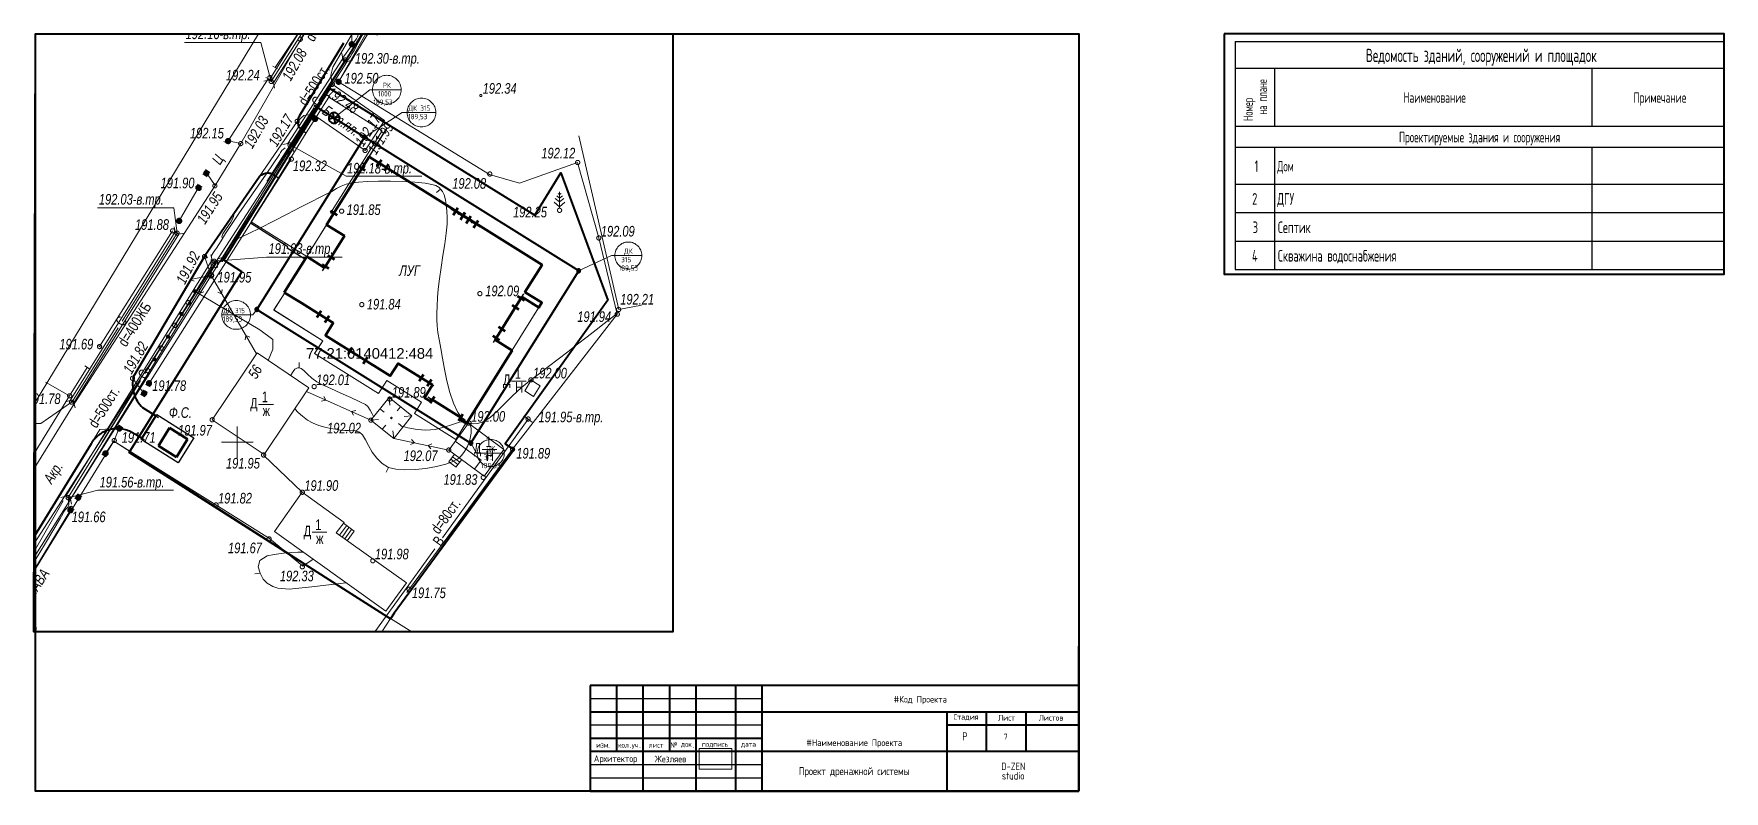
# Paper-space layout '1 Проект дренажной системы' of a CAD drawing. Header units: millimetres. Extents: x 19 to 659, y 5 to 292.
# The model-space entities are those that its viewports show. They can reach past a viewport. Long polylines and large blocks are cut down to what shows.
import ezdxf
from ezdxf.xclip import XClip

# ---------------------------------------------------------------- set-up
doc = ezdxf.new("R2010")
doc.units = ezdxf.units.MM
doc.header["$MEASUREMENT"] = 0
doc.header["$XCLIPFRAME"] = 0
for name, pattern in [('Wipeout_Contour', [1000, 0, -1000]), ('ГОСТ 2.303 4', [70, 50, -20, 0, 0]), ('ГОСТ 2.303 6', [480, 80, -150, 100, -150]), ('Новофедоровское_снт 28_07$0$l022', [3000, 2000, -1000]), ('Новофедоровское_снт 28_07$0$l049', [3000, 2000, -1000]), ('Новофедоровское_снт 28_07$0$l189_2', [3000, 1500, -1500])]:
    doc.linetypes.add(name, pattern=pattern)
for name, color, linetype in [('!!! ПОДОСНОВА', 7, 'Continuous'), ('Дренаж', 7, 'Continuous'), ('Дренаж выноски', 7, 'Continuous')]:
    doc.layers.add(name, color=color, linetype=linetype)
for name, color, linetype, lineweight in [('0_Ном._пера__7', 7, 'Continuous', 25), ('0_Ном._пера__8', 7, 'Continuous', 40), ('ГП_Таблицы_Ном._пера__7', 7, 'Continuous', 25), ('Дренаж выноски_Ном._пера__21', 20, 'Continuous', 15), ('Дренаж_Ном._пера__20', 20, 'Continuous', 40), ('Новый_0-Жирная_Ном._пера__7', 7, 'Continuous', 25), ('Новый_0_Ном._пера__7', 7, 'Continuous', 25), ('Новый_Defpoints_Ном._пера__16', 16, 'Continuous', 20), ('Новый_Defpoints_Ном._пера__7', 7, 'Continuous', 25), ('Новый_ГП_БК_15.30_Ном._пера__206', 206, 'Continuous', 25), ('Новый_ГП_Граница участка_Ном._пера__1', 1, 'Continuous', 40), ('Новый_ГП_Дороги_проезды_Ном._пера__16', 16, 'Continuous', 20), ('Новый_ГП_Дороги_проезды_Ном._пера__251', 250, 'Continuous', 40), ('Новый_ГП_Здание сооружение_Ном._пера__16', 16, 'Continuous', 20), ('Новый_ГП_Здание сооружение_Ном._пера__22', 22, 'Continuous', 50), ('Новый_ГП_Таблицы_Ном._пера__13', 255, 'Continuous', 40), ('Новый_ГП_Таблицы_Ном._пера__7', 7, 'Continuous', 25), ('Новый_ГТ-сооружение_ ограждение_Ном._пера__19', 7, 'Continuous', 90), ('Чертеж_1_ГП_Топография_Ном._пера__253', 252, 'Continuous', 18), ('Чертеж_1_Новофедоровское_снт 28_07$0$tp_Дороги_Ном._пера__253', 252, 'Continuous', 18), ('Чертеж_1_Новофедоровское_снт 28_07$0$tp_Здания_Ном._пера__253', 252, 'Continuous', 18), ('Чертеж_1_Новофедоровское_снт 28_07$0$tp_канавы_Ном._пера__253', 252, 'Continuous', 18), ('Чертеж_1_Новофедоровское_снт 28_07$0$tp_отметки_новые_Ном._пера__253', 252, 'Continuous', 18), ('Чертеж_1_Новофедоровское_снт 28_07$0$tp_растительность_Ном._пера__253', 252, 'Continuous', 18), ('Чертеж_1_Новофедоровское_снт 28_07$0$tp_трубы под дорогой_Ном._пера__253', 252, 'Continuous', 18), ('Чертеж_1_Новофедоровское_снт 28_07$0$U_ТЕКСТ_БЕЛЫЙ_Ном._пера__253', 252, 'Continuous', 18), ('Чертеж_1_Новый_ГП_Топография_Ном._пера__253', 252, 'Continuous', 18), ('Чертеж_1_Новый_Новофедоровское_снт 28_07$0$SETKA_Ном._пера__253', 252, 'Continuous', 18), ('Чертеж_1_Новый_Новофедоровское_снт 28_07$0$tp_Дороги_Ном._пера__253', 252, 'Continuous', 18), ('Чертеж_1_Новый_Новофедоровское_снт 28_07$0$tp_Здания_Ном._пера__253', 252, 'Continuous', 18), ('Чертеж_1_Новый_Новофедоровское_снт 28_07$0$tp_Здания_Ном._пера__7', 7, 'Continuous', 18), ('Чертеж_1_Новый_Новофедоровское_снт 28_07$0$tp_канавы_Ном._пера__253', 252, 'Continuous', 18), ('Чертеж_1_Новый_Новофедоровское_снт 28_07$0$tp_Контур растит_Ном._пера__253', 252, 'Continuous', 18), ('Чертеж_1_Новый_Новофедоровское_снт 28_07$0$tp_ЛЭП нн_Ном._пера__253', 252, 'Continuous', 18), ('Чертеж_1_Новый_Новофедоровское_снт 28_07$0$tp_ЛЭП нн_Ном._пера__7', 7, 'Continuous', 18), ('Чертеж_1_Новый_Новофедоровское_снт 28_07$0$tp_Ограждения ДЕР_Ном._пера__253', 252, 'Continuous', 18), ('Чертеж_1_Новый_Новофедоровское_снт 28_07$0$tp_Ограждения мет_Ном._пера__253', 252, 'Continuous', 18), ('Чертеж_1_Новый_Новофедоровское_снт 28_07$0$tp_Ограждения рабица_Ном._пера__253', 252, 'Continuous', 18), ('Чертеж_1_Новый_Новофедоровское_снт 28_07$0$tp_Ограждения_Ном._пера__253', 252, 'Continuous', 18), ('Чертеж_1_Новый_Новофедоровское_снт 28_07$0$tp_Ограждения_Ном._пера__7', 7, 'Continuous', 18), ('Чертеж_1_Новый_Новофедоровское_снт 28_07$0$tp_отметки_новые_Ном._пера__253', 252, 'Continuous', 18), ('Чертеж_1_Новый_Новофедоровское_снт 28_07$0$tp_отметки_новые_Ном._пера__7', 7, 'Continuous', 18), ('Чертеж_1_Новый_Новофедоровское_снт 28_07$0$tp_растительность полоса кустов_Ном._пера__253', 252, 'Continuous', 18), ('Чертеж_1_Новый_Новофедоровское_снт 28_07$0$tp_растительность_Ном._пера__7', 7, 'Continuous', 18), ('Чертеж_1_Новый_Новофедоровское_снт 28_07$0$tp_рельеф_Ном._пера__253', 252, 'Continuous', 18), ('Чертеж_1_Новый_Новофедоровское_снт 28_07$0$tp_сооружения_Ном._пера__7', 7, 'Continuous', 18), ('Чертеж_1_Новый_Новофедоровское_снт 28_07$0$tp_трубы под дорогой_Ном._пера__253', 252, 'Continuous', 18), ('Чертеж_1_Новый_Новофедоровское_снт 28_07$0$U_Водопровод_Ном._пера__253', 252, 'Continuous', 18), ('Чертеж_1_Новый_Новофедоровское_снт 28_07$0$U_Водосток_Ном._пера__253', 252, 'Continuous', 18), ('Чертеж_1_Новый_Новофедоровское_снт 28_07$0$U_Газопровод_Ном._пера__253', 252, 'Continuous', 18)]:
    doc.layers.add(name, color=color, linetype=linetype, lineweight=lineweight)
doc.layers.add('NonPlottable_0', color=7, linetype='Continuous', plot=False)
doc.styles.add('СГЕНЕРИР_СТИЛЬ_1', font='arial.ttf', dxfattribs={"width": 0.75})
doc.styles.add('СГЕНЕРИР_СТИЛЬ_3', font='arial.ttf', dxfattribs={"width": 0.749999})
doc.styles.add('СГЕНЕРИР_СТИЛЬ_5', font='arial.ttf')
doc.styles.add('СГЕНЕРИР_СТИЛЬ_6', font='')
doc.styles.add('СГЕНЕРИР_СТИЛЬ_7', font='', dxfattribs={"width": 0.78})
doc.styles.add('СГЕНЕРИР_СТИЛЬ_8', font='', dxfattribs={"width": 0.8})
doc.styles.add('СГЕНЕРИР_СТИЛЬ_9', font='')
doc.styles.get('СГЕНЕРИР_СТИЛЬ_6').set_extended_font_data('GOST_type_A')
doc.styles.get('СГЕНЕРИР_СТИЛЬ_7').set_extended_font_data('GOST_type_A')
doc.styles.get('СГЕНЕРИР_СТИЛЬ_8').set_extended_font_data('GOST_type_A')
doc.styles.get('СГЕНЕРИР_СТИЛЬ_9').set_extended_font_data('GOST_type_A')
doc.linetypes.add('МЕЖА', pattern='A,0,[6,генпплан 2025_06_18 dima вариант 21.Shx,S=39.68254,R=0,X=0,Y=0],-5480,0', length=5480)
doc.linetypes.add('Новофедоровское_снт 28_07$0$l474_2o', pattern='A,0,[3,генпплан 2025_06_18 dima вариант 21.Shx,S=31.746032,R=0,X=0,Y=0],-5000,0', length=5000)
doc.linetypes.add('Новофедоровское_снт 28_07$0$lm334', pattern='A,0,[4,генпплан 2025_06_18 dima вариант 21.Shx,S=79.365079,R=0,X=0,Y=0],-11000,0', length=11000)
doc.linetypes.add('Новофедоровское_снт 28_07$0$З ДЕРЕВ', pattern='A,0,[2,генпплан 2025_06_18 dima вариант 21.Shx,S=19.84127,R=0,X=0,Y=0.2],-2500,0', length=2500)
doc.linetypes.add('Новофедоровское_снт 28_07$0$ЗАБОР_СЕТКА', pattern='A,0,[1,генпплан 2025_06_18 dima вариант 21.Shx,S=39.68254,R=0,X=0,Y=0],-5000,0', length=5000)
doc.linetypes.add('Новофедоровское_снт 28_07$0$МЕЖА', pattern='A,0,[5,генпплан 2025_06_18 dima вариант 21.Shx,S=46.746032,R=0,X=0,Y=0],-6500,0', length=6500)
picture_1 = doc.add_image_def('image1.jpg', size_in_pixel=(2161, 1348))

psp = doc.layouts.new('1 Проект дренажной системы')

# ---------------------------------------------------------------- texts
at = {"layer": '0_Ном._пера__7', "color": 7, "linetype": 'Continuous', "lineweight": 25}
for s, insert, char_height, attachment_point, style in [('\\A1;{\\pqc;\\fGOST_type_A|b0|i0|c0|p0;\\W1.000000;#Код Проекта}', (355, 37.92), 2.5, 8, 'СГЕНЕРИР_СТИЛЬ_6'), ('\\A1;{\\pql;\\fGOST_type_A|b0|i0|c0|p0;\\W1.000000;Стадия}', (367.56, 31.73), 2.2, 7, 'СГЕНЕРИР_СТИЛЬ_6'), ('\\A1;{\\pql;\\fGOST_type_A|b0|i0|c0|p0;\\W1.000000;Лист}', (384.43, 31.74), 2.2, 7, 'СГЕНЕРИР_СТИЛЬ_6'), ('\\A1;{\\pql;\\fGOST_type_A|b0|i0|c0|p0;\\W1.000000;Листов}', (399.84, 31.74), 2.2, 7, 'СГЕНЕРИР_СТИЛЬ_6'), ('\\A1;{\\pql;\\fGOST_type_A|b0|i0|c0|p0;\\W1.000000;Р}', (370.9, 24.3), 3, 7, 'СГЕНЕРИР_СТИЛЬ_6'), ('\\A1;{\\pqc;\\fGOST_type_A|b0|i0|c0|p0;\\W1.000000;7}', (387.34, 25.71), 2.2, 5, 'СГЕНЕРИР_СТИЛЬ_9'), ('\\A1;{\\pql;\\fGOST_type_A|b0|i0|c0|p0;\\W1.000000;изм}', (232.3, 21.51), 2, 7, 'СГЕНЕРИР_СТИЛЬ_6'), ('\\A1;{\\pql;\\fGOST_type_A|b0|i0|c0|p0;\\W1.000000;.}', (236.87, 21.51), 2, 7, 'СГЕНЕРИР_СТИЛЬ_6'), ('\\A1;{\\pql;\\fGOST_type_A|b0|i0|c0|p0;\\W1.000000;кол}', (240.57, 21.51), 2, 7, 'СГЕНЕРИР_СТИЛЬ_6'), ('\\A1;{\\pql;\\fGOST_type_A|b0|i0|c0|p0;\\W1.000000;.}', (244.94, 21.51), 2, 7, 'СГЕНЕРИР_СТИЛЬ_6'), ('\\A1;{\\pql;\\fGOST_type_A|b0|i0|c0|p0;\\W1.000000;уч}', (245.76, 20.94), 2, 7, 'СГЕНЕРИР_СТИЛЬ_6'), ('\\A1;{\\pql;\\fGOST_type_A|b0|i0|c0|p0;\\W1.000000;.}', (248.61, 21.51), 2, 7, 'СГЕНЕРИР_СТИЛЬ_6'), ('\\A1;{\\pql;\\fGOST_type_A|b0|i0|c0|p0;\\W1.000000;лист}', (252.19, 21.51), 2, 7, 'СГЕНЕРИР_СТИЛЬ_6'), ('\\A1;{\\pql;\\fGOST_type_A|b0|i0|c0|p0;\\W1.000000;№}', (260.4, 21.51), 2, 7, 'СГЕНЕРИР_СТИЛЬ_6'), ('\\A1;{\\pql;\\fGOST_type_A|b0|i0|c0|p0;\\W1.000000;док}', (264.39, 21.51), 2, 7, 'СГЕНЕРИР_СТИЛЬ_6'), ('\\A1;{\\pql;\\fGOST_type_A|b0|i0|c0|p0;\\W1.000000;.}', (268.78, 21.51), 2, 7, 'СГЕНЕРИР_СТИЛЬ_6'), ('\\A1;{\\pql;\\fGOST_type_A|b0|i0|c0|p0;\\W1.000000;подпись}', (272.34, 21.51), 2, 7, 'СГЕНЕРИР_СТИЛЬ_6'), ('\\A1;{\\pql;\\fGOST_type_A|b0|i0|c0|p0;\\W1.000000;дата}', (287.15, 21.51), 2, 7, 'СГЕНЕРИР_СТИЛЬ_6'), ('\\A1;{\\pqc;\\fGOST_type_A|b0|i0|c0|p0;\\W1.000000;#Наименование Проекта}', (330, 21.46), 2.5, 8, 'СГЕНЕРИР_СТИЛЬ_6'), ('\\A1;{\\pql;\\fGOST_type_A|b0|i0|c0|p0;\\W1.000000;Архитектор}', (231.41, 15.42), 2.5, 7, 'СГЕНЕРИР_СТИЛЬ_6'), ('\\A1;{\\pql;\\fGOST_type_A|b0|i0|c0|p0;\\W1.000000;Жезляев}', (254.47, 15.95), 2.5, 7, 'СГЕНЕРИР_СТИЛЬ_6'), ('\\A1;{\\pqc;\\fGOST_type_A|b0|i0|c0|p0;\\W1.000000;Проект дренажной системы}', (330, 12.2), 3, 5, 'СГЕНЕРИР_СТИЛЬ_6')]:
    psp.add_mtext(s, dxfattribs=dict(at, insert=insert, char_height=char_height, attachment_point=attachment_point, style=style))
at = {"layer": '0_Ном._пера__7', "color": 7, "linetype": 'Continuous', "lineweight": 25, "insert": (390.2, 12.62), "char_height": 2.7921, "attachment_point": 5, "line_spacing_factor": 0.769984, "style": 'СГЕНЕРИР_СТИЛЬ_6'}
psp.add_mtext('\\A1;{\\pqc;\\fGOST_type_A|b0|i0|c0|p0;\\W1.000000;D-ZEN\\P\\pqc;\\fGOST_type_A|b0|i0|c0|p0;\\W1.000000;studio}', dxfattribs=at)

msp = doc.modelspace()

# ---------------------------------------------------------------- texts
at = {"layer": 'Новый_ГП_Таблицы_Ном._пера__7', "color": 7, "linetype": 'Continuous', "lineweight": 25, "attachment_point": 1}
for s, insert, char_height, style in [('\\A1;{\\pql;\\fGOST_type_A|b0|i0|c0|p0;\\W0.780000;Ведомость зданий, сооружений и площадок}', (-37152167, -20418951), 2500, 'СГЕНЕРИР_СТИЛЬ_7'), ('\\A1;{\\pql;\\fGOST_type_A|b0|i0|c0|p0;\\W0.800000;Наименование}', (-37145072, -20427179), 2000, 'СГЕНЕРИР_СТИЛЬ_8'), ('\\A1;{\\pql;\\fGOST_type_A|b0|i0|c0|p0;\\W0.800000;Примечание}', (-37101498, -20427179), 2000, 'СГЕНЕРИР_СТИЛЬ_8'), ('\\A1;{\\pql;\\fGOST_type_A|b0|i0|c0|p0;\\W0.800000;Проектируемые здания и сооружения}', (-37145902, -20434679), 2000, 'СГЕНЕРИР_СТИЛЬ_8'), ('\\A1;{\\pql;\\fGOST_type_A|b0|i0|c0|p0;\\W0.800000;1}', (-37173244, -20440087), 2200, 'СГЕНЕРИР_СТИЛЬ_8'), ('\\A1;{\\pql;\\fGOST_type_A|b0|i0|c0|p0;\\W0.800000;Дом}', (-37168947, -20440179), 2000, 'СГЕНЕРИР_СТИЛЬ_8'), ('\\A1;{\\pql;\\fGOST_type_A|b0|i0|c0|p0;\\W0.800000;2}', (-37173691, -20446281), 2200, 'СГЕНЕРИР_СТИЛЬ_8'), ('\\A1;{\\pql;\\fGOST_type_A|b0|i0|c0|p0;\\W0.800000;ДГУ}', (-37168947, -20446281), 2200, 'СГЕНЕРИР_СТИЛЬ_8'), ('\\A1;{\\pql;\\fGOST_type_A|b0|i0|c0|p0;\\W0.800000;3}', (-37173596, -20451669), 2200, 'СГЕНЕРИР_СТИЛЬ_8'), ('\\A1;{\\pql;\\fGOST_type_A|b0|i0|c0|p0;\\W0.800000;Септик}', (-37168824, -20451669), 2200, 'СГЕНЕРИР_СТИЛЬ_8'), ('\\A1;{\\pql;\\fGOST_type_A|b0|i0|c0|p0;\\W0.800000;4}', (-37173731, -20457057), 2200, 'СГЕНЕРИР_СТИЛЬ_8'), ('\\A1;{\\pql;\\fGOST_type_A|b0|i0|c0|p0;\\W0.800000;Скважина водоснабжения}', (-37168824, -20457057), 2200, 'СГЕНЕРИР_СТИЛЬ_8')]:
    msp.add_mtext(s, dxfattribs=dict(at, insert=insert, char_height=char_height, style=style))
at = {"layer": 'Новый_ГП_Таблицы_Ном._пера__7', "color": 7, "linetype": 'Continuous', "lineweight": 25, "char_height": 1800, "attachment_point": 1, "rotation": 90, "style": 'СГЕНЕРИР_СТИЛЬ_8'}
for s, insert in [('\\A1;{\\pql;\\fGOST_type_A|b0|i0|c0|p0;\\W0.800000;на плане}', (-37172668, -20431402)), ('\\A1;{\\pql;\\fGOST_type_A|b0|i0|c0|p0;\\W0.800000;Номер}', (-37175368, -20432609))]:
    msp.add_mtext(s, dxfattribs=dict(at, insert=insert))

# ---------------------------------------------------------------- blocks, each defined once
blk = doc.blocks.new('Чертеж_1_1')
at = {"layer": 'Чертеж_1_Новый_ГП_Топография_Ном._пера__253', "color": 252, "linetype": 'Новофедоровское_снт 28_07$0$МЕЖА', "lineweight": 18, "flags": 128}
for points in [[(-38122200, -20517064), (-38122160, -20517000), (-38111673, -20499900), (-38085503, -20516708), (-38073942, -20500671), (-38064026, -20487867), (-38065780, -20480650), (-38067785, -20473503), (-38073278, -20475465), (-38076133, -20474628), (-38090404, -20465849), (-38080455, -20449640), (-38088064, -20444942), (-38129095, -20512686)], [(-38091230, -20466500), (-38071830, -20478480), (-38069360, -20474480), (-38064920, -20486530), (-38074650, -20500140), (-38073790, -20500700), (-38085150, -20516190), (-38085480, -20516730), (-38085750, -20516560), (-38110230, -20500980), (-38099550, -20483870), (-38101260, -20482750)]]:
    blk.add_lwpolyline(points, close=True, dxfattribs=at)
at = {"layer": 'Чертеж_1_Новый_Новофедоровское_снт 28_07$0$SETKA_Ном._пера__253', "color": 252, "linetype": 'Continuous', "lineweight": 18, "flags": 128}
for points in [[(-38100000, -20501500), (-38100000, -20498500)], [(-38101500, -20500000), (-38098500, -20500000)]]:
    blk.add_lwpolyline(points, dxfattribs=at)
at = {"layer": 'Чертеж_1_Новый_Новофедоровское_снт 28_07$0$tp_Дороги_Ном._пера__253', "color": 252, "linetype": 'Новофедоровское_снт 28_07$0$l189_2', "lineweight": 18, "flags": 128}
for points in [[(-38090999, -20466094), (-38091133, -20465239), (-38090967, -20464466), (-38088357, -20460039), (-38076052, -20440842), (-38072990, -20437186), (-38071256, -20435998), (-38069140, -20435528), (-38068128, -20435446), (-38066138, -20435694), (-38064027, -20436711), (-38063227, -20437573)], [(-38088467, -20451967), (-38087634, -20452488), (-38093990, -20461790), (-38099672, -20471714), (-38100868, -20471463)], [(-38092830, -20468926), (-38093698, -20469057), (-38094327, -20469610), (-38103091, -20482398), (-38109908, -20493946), (-38108976, -20495191)], [(-38128209, -20517359), (-38127441, -20515878), (-38115583, -20496600), (-38102079, -20475671), (-38102851, -20474585)], [(-38111415, -20498698), (-38113009, -20498807), (-38123681, -20516154), (-38125446, -20518777)]]:
    blk.add_lwpolyline(points, dxfattribs=at)
blk.add_lwpolyline([(-38092830, -20468926), (-38087898, -20472361), (-38086075, -20469524), (-38090999, -20466094)], close=True, dxfattribs=at)
at = {"layer": 'Чертеж_1_Новый_Новофедоровское_снт 28_07$0$tp_Дороги_Ном._пера__253', "color": 252, "linetype": 'Continuous', "lineweight": 18, "flags": 128}
blk.add_lwpolyline([(-38099672, -20471714), (-38102079, -20475671)], dxfattribs=at)
at = {"layer": 'Чертеж_1_Новый_Новофедоровское_снт 28_07$0$tp_Здания_Ном._пера__253', "color": 252, "linetype": 'Continuous', "lineweight": 18, "flags": 128}
for points in [[(-38097457, -20501169), (-38102374, -20497871), (-38098127, -20491538), (-38093210, -20494836)], [(-38071949, -20495656), (-38072792, -20495146), (-38072179, -20494132), (-38071336, -20494642)], [(-38079977, -20500736), (-38078100, -20498186), (-38074755, -20500673), (-38076632, -20503223)], [(-38085925, -20515999), (-38083975, -20513307), (-38090627, -20508594), (-38089887, -20507598), (-38093844, -20504739), (-38096459, -20508460)]]:
    blk.add_lwpolyline(points, close=True, dxfattribs=at)
for points in [[(-38074039, -20494202), (-38072642, -20494202)], [(-38097976, -20496417), (-38096579, -20496417)], [(-38079434, -20501140), (-38079969, -20501859), (-38079290, -20502363)], [(-38076810, -20500678), (-38075414, -20500678)], [(-38079111, -20502123), (-38079790, -20501618)], [(-38078932, -20501882), (-38079611, -20501377)], [(-38078755, -20501644), (-38079296, -20502372)], [(-38089947, -20507679), (-38088937, -20508430), (-38089579, -20509337)], [(-38092914, -20508524), (-38091518, -20508524)], [(-38090314, -20508816), (-38089671, -20507910)], [(-38090069, -20508990), (-38089427, -20508083)], [(-38089824, -20509163), (-38089182, -20508257)]]:
    blk.add_lwpolyline(points, dxfattribs=at)
at = {"layer": 'Чертеж_1_Новый_Новофедоровское_снт 28_07$0$tp_Здания_Ном._пера__253', "color": 252, "linetype": 'Новофедоровское_снт 28_07$0$l022', "lineweight": 18, "flags": 128}
blk.add_lwpolyline([(-38077538, -20502549), (-38076906, -20501698), (-38079357, -20499894)], dxfattribs=at)
at = {"layer": 'Чертеж_1_Новый_Новофедоровское_снт 28_07$0$tp_Здания_Ном._пера__7', "color": 7, "linetype": 'Continuous', "lineweight": 18, "flags": 128}
for points in [[(-38087346, -20497912), (-38085632, -20495769)], [(-38085632, -20495769), (-38083478, -20497492)], [(-38085632, -20495769), (-38085549, -20496494)], [(-38086621, -20497833), (-38087346, -20497912)], [(-38087346, -20497912), (-38085192, -20499635)], [(-38086489, -20496841), (-38086085, -20497164)], [(-38085192, -20499635), (-38083478, -20497492)], [(-38084555, -20496631), (-38084876, -20497032)], [(-38083478, -20497492), (-38084203, -20497571)], [(-38085948, -20498372), (-38086269, -20498773)], [(-38085275, -20498910), (-38085192, -20499635)], [(-38084739, -20498240), (-38084335, -20498563)]]:
    blk.add_lwpolyline(points, dxfattribs=at)
at = {"layer": 'Чертеж_1_Новый_Новофедоровское_снт 28_07$0$tp_Здания_Ном._пера__7', "color": 7, "linetype": 'Continuous', "lineweight": 18}
blk.add_circle((-38085412, -20497702), 68.6, dxfattribs=at)
at = {"layer": 'Чертеж_1_Новый_Новофедоровское_снт 28_07$0$tp_канавы_Ном._пера__253', "color": 252, "linetype": 'Continuous', "lineweight": 18, "flags": 128}
for points in [[(-38088362, -20460818), (-38088489, -20461213), (-38088556, -20461407), (-38088632, -20461597), (-38088722, -20461779), (-38088830, -20461951), (-38089678, -20463139), (-38090037, -20463609), (-38090050, -20463634), (-38090052, -20463661), (-38090032, -20463719), (-38089985, -20463777), (-38089920, -20463831), (-38089846, -20463876), (-38089772, -20463906), (-38089706, -20463917), (-38089659, -20463904), (-38089567, -20463820), (-38089473, -20463715), (-38089286, -20463457), (-38089106, -20463167), (-38088944, -20462879), (-38087734, -20460634)], [(-38095476, -20472118), (-38095779, -20472372), (-38095849, -20472451), (-38095903, -20472544), (-38096005, -20472736), (-38097276, -20474608), (-38098556, -20476475), (-38099834, -20478344), (-38101098, -20480224), (-38101533, -20480913), (-38101954, -20481614), (-38102138, -20481864), (-38102280, -20482070), (-38102456, -20482368)], [(-38101335, -20482553), (-38101242, -20482430), (-38101158, -20482300), (-38101005, -20482028), (-38100862, -20481753), (-38100711, -20481494), (-38099238, -20479232), (-38097773, -20476963), (-38096268, -20474603), (-38095827, -20473960), (-38095610, -20473636), (-38095415, -20473298), (-38095344, -20473142), (-38095284, -20472983), (-38095167, -20472662), (-38095057, -20472390)], [(-38101709, -20482939), (-38101569, -20482819), (-38101474, -20482718), (-38101335, -20482553)], [(-38124286, -20519293), (-38122610, -20516281), (-38121084, -20513592), (-38119548, -20510908), (-38116471, -20505544)], [(-38115996, -20505250), (-38115923, -20505865), (-38115928, -20505955), (-38115960, -20506037), (-38116012, -20506115), (-38116077, -20506190), (-38116224, -20506336), (-38116292, -20506412), (-38116347, -20506491), (-38116761, -20507228), (-38117439, -20508392), (-38118135, -20509548), (-38119561, -20511843), (-38120987, -20514136), (-38121684, -20515288), (-38122361, -20516447), (-38122374, -20516484), (-38122376, -20516524), (-38122352, -20516603), (-38122296, -20516683), (-38122223, -20516741), (-38120362, -20517727)]]:
    blk.add_lwpolyline(points, dxfattribs=at)
at = {"layer": 'Чертеж_1_Новый_Новофедоровское_снт 28_07$0$tp_Контур растит_Ном._пера__253', "color": 252, "linetype": 'Continuous', "lineweight": 18, "flags": 128}
for points in [[(-38103992, -20485708), (-38097861, -20489355), (-38096643, -20490273), (-38096645, -20491197), (-38097058, -20492255)], [(-38097499, -20501211), (-38093844, -20504739)]]:
    blk.add_lwpolyline(points, dxfattribs=at)
at = {"layer": 'Чертеж_1_Новый_Новофедоровское_снт 28_07$0$tp_ЛЭП нн_Ном._пера__253', "color": 252, "linetype": 'Continuous', "lineweight": 18, "flags": 128}
for points in [[(-38124200, -20518699), (-38123089, -20517036), (-38102475, -20484194), (-38077438, -20444066), (-38076229, -20442473)], [(-38104439, -20484571), (-38102475, -20484194), (-38103137, -20482307)], [(-38103137, -20482307), (-38103260, -20482688)], [(-38103137, -20482307), (-38102804, -20482528)], [(-38101416, -20482497), (-38101790, -20482640)], [(-38101416, -20482497), (-38101380, -20482896)], [(-38104439, -20484571), (-38104171, -20484274)], [(-38104439, -20484571), (-38104081, -20484748)], [(-38102475, -20484194), (-38098186, -20491627)], [(-38103538, -20485888), (-38103573, -20485490)], [(-38103538, -20485888), (-38103164, -20485746)], [(-38101475, -20485926), (-38101844, -20485771)], [(-38101475, -20485926), (-38101426, -20485529)], [(-38099185, -20489895), (-38099235, -20490291)], [(-38099185, -20489895), (-38098817, -20490050)], [(-38093447, -20495191), (-38087346, -20497912)], [(-38091621, -20496005), (-38092010, -20496096)], [(-38091621, -20496005), (-38091814, -20495655)], [(-38089173, -20497097), (-38088783, -20497007)], [(-38089173, -20497097), (-38088980, -20497448)], [(-38085192, -20499635), (-38079977, -20500736)], [(-38083235, -20500048), (-38083597, -20500218)], [(-38083235, -20500048), (-38083497, -20499746)], [(-38081934, -20500323), (-38081572, -20500153)], [(-38081934, -20500323), (-38081672, -20500625)]]:
    blk.add_lwpolyline(points, dxfattribs=at)
at = {"layer": 'Чертеж_1_Новый_Новофедоровское_снт 28_07$0$tp_ЛЭП нн_Ном._пера__7', "color": 7, "linetype": 'Continuous', "lineweight": 18}
for p, q in [((-38102475, -20483944), (-38102475, -20482694)), ((-38102475, -20482819), (-38101725, -20482819)), ((-38102163, -20483310), (-38102163, -20482819)), ((-38101853, -20483310), (-38101853, -20482819))]:
    blk.add_line(p, q, dxfattribs=at)
for radius in [250, 50]:
    blk.add_circle((-38102475, -20484194), radius, dxfattribs=at)
blk.add_arc((-38102008, -20483310), 155, 180, 0, dxfattribs=at)
at = {"layer": 'Чертеж_1_Новый_Новофедоровское_снт 28_07$0$tp_Ограждения ДЕР_Ном._пера__253', "color": 252, "linetype": 'Новофедоровское_снт 28_07$0$З ДЕРЕВ', "lineweight": 18, "flags": 128}
for points in [[(-38096407, -20464494), (-38093673, -20460426)], [(-38100868, -20471463), (-38097071, -20465581)], [(-38073278, -20475465), (-38067785, -20473503), (-38065779, -20480652), (-38064026, -20487867), (-38073942, -20500671), (-38083700, -20513890), (-38083947, -20514232)], [(-38105498, -20479032), (-38103797, -20476099)], [(-38113033, -20490939), (-38106125, -20479973)], [(-38124761, -20510128), (-38115865, -20495599), (-38114197, -20492908)], [(-38111208, -20498742), (-38111635, -20499845), (-38112465, -20501054)]]:
    blk.add_lwpolyline(points, dxfattribs=at)
at = {"layer": 'Чертеж_1_Новый_Новофедоровское_снт 28_07$0$tp_Ограждения мет_Ном._пера__253', "color": 252, "linetype": 'Новофедоровское_снт 28_07$0$l474_2o', "lineweight": 18, "flags": 128}
for points in [[(-38087167, -20460137), (-38090405, -20465851)], [(-38067673, -20470964), (-38063896, -20487427), (-38061725, -20487025)], [(-38115865, -20495599), (-38118152, -20494306)], [(-38090228, -20513661), (-38085503, -20516708), (-38081479, -20519168)], [(-38087281, -20519454), (-38085503, -20516708)]]:
    blk.add_lwpolyline(points, dxfattribs=at)
at = {"layer": 'Чертеж_1_Новый_Новофедоровское_снт 28_07$0$tp_Ограждения рабица_Ном._пера__253', "color": 252, "linetype": 'Новофедоровское_снт 28_07$0$ЗАБОР_СЕТКА', "lineweight": 18, "flags": 128}
for points in [[(-38090405, -20465851), (-38076133, -20474628), (-38073278, -20475465)], [(-38094884, -20473175), (-38108215, -20494203)], [(-38111673, -20499900), (-38102010, -20505945), (-38096942, -20509117), (-38093802, -20511753), (-38092798, -20511091)], [(-38115790, -20506445), (-38122161, -20517002), (-38119911, -20518316)]]:
    blk.add_lwpolyline(points, dxfattribs=at)
at = {"layer": 'Чертеж_1_Новый_Новофедоровское_снт 28_07$0$tp_Ограждения_Ном._пера__253', "color": 252, "linetype": 'Continuous', "lineweight": 18, "flags": 128}
for points in [[(-38096619, -20464361), (-38096195, -20464627)], [(-38097282, -20465448), (-38096859, -20465714)], [(-38101255, -20471508), (-38100831, -20471774)], [(-38103751, -20475538), (-38103328, -20475804)], [(-38103271, -20474589), (-38102848, -20474855)], [(-38103002, -20474169), (-38102579, -20474435)], [(-38113245, -20490806), (-38112821, -20491072)], [(-38114409, -20492775), (-38113985, -20493041)], [(-38108685, -20494523), (-38108238, -20494747)], [(-38109160, -20495448), (-38108736, -20495714)], [(-38108925, -20495037), (-38108478, -20495261)], [(-38111247, -20498355), (-38110823, -20498621)], [(-38112814, -20501129), (-38112391, -20501395)], [(-38115863, -20506104), (-38115440, -20506370)], [(-38115392, -20505299), (-38114968, -20505565)], [(-38115123, -20504879), (-38114699, -20505145)]]:
    blk.add_lwpolyline(points, dxfattribs=at)
at = {"layer": 'Чертеж_1_Новый_Новофедоровское_снт 28_07$0$tp_Ограждения_Ном._пера__7', "color": 7, "linetype": 'Continuous', "lineweight": 18}
for p, q in [((-38090654, -20465849), (-38090155, -20465849)), ((-38090653, -20465879), (-38090158, -20465879)), ((-38090652, -20465819), (-38090158, -20465819)), ((-38090648, -20465909), (-38090162, -20465909)), ((-38090647, -20465789), (-38090164, -20465789)), ((-38090638, -20465939), (-38090171, -20465939)), ((-38090636, -20465759), (-38090173, -20465759)), ((-38090624, -20465969), (-38090186, -20465969)), ((-38090622, -20465729), (-38090187, -20465729)), ((-38090606, -20465999), (-38090205, -20465999)), ((-38090603, -20465699), (-38090208, -20465699)), ((-38090580, -20466029), (-38090231, -20466029)), ((-38090576, -20465669), (-38090235, -20465669)), ((-38090543, -20466059), (-38090268, -20466059)), ((-38090537, -20465639), (-38090274, -20465639)), ((-38090479, -20466089), (-38090329, -20466089)), ((-38090466, -20465609), (-38090346, -20465609)), ((-38092876, -20469312), (-38092393, -20469312)), ((-38092865, -20469282), (-38092402, -20469282)), ((-38092851, -20469252), (-38092416, -20469252)), ((-38092832, -20469222), (-38092437, -20469222)), ((-38092805, -20469192), (-38092464, -20469192)), ((-38092766, -20469162), (-38092503, -20469162)), ((-38092695, -20469132), (-38092575, -20469132)), ((-38092883, -20469372), (-38092384, -20469372)), ((-38092882, -20469402), (-38092387, -20469402)), ((-38092881, -20469342), (-38092387, -20469342)), ((-38092877, -20469432), (-38092391, -20469432)), ((-38092867, -20469462), (-38092400, -20469462)), ((-38092853, -20469492), (-38092415, -20469492)), ((-38092835, -20469522), (-38092434, -20469522)), ((-38092809, -20469552), (-38092460, -20469552)), ((-38092772, -20469582), (-38092497, -20469582)), ((-38092708, -20469612), (-38092558, -20469612)), ((-38101118, -20471463), (-38100618, -20471463)), ((-38101116, -20471433), (-38100622, -20471433)), ((-38101116, -20471493), (-38100622, -20471493)), ((-38101112, -20471523), (-38100626, -20471523)), ((-38101111, -20471403), (-38100628, -20471403)), ((-38101102, -20471553), (-38100634, -20471553)), ((-38101100, -20471373), (-38100637, -20471373)), ((-38101088, -20471583), (-38100650, -20471583)), ((-38101086, -20471343), (-38100650, -20471343)), ((-38101070, -20471613), (-38100668, -20471613)), ((-38101066, -20471313), (-38100672, -20471313)), ((-38101044, -20471643), (-38100694, -20471643)), ((-38101040, -20471283), (-38100698, -20471283)), ((-38101006, -20471673), (-38100732, -20471673)), ((-38101001, -20471253), (-38100738, -20471253)), ((-38100942, -20471703), (-38100792, -20471703)), ((-38100930, -20471223), (-38100810, -20471223)), ((-38103869, -20475731), (-38103474, -20475731)), ((-38103842, -20475701), (-38103501, -20475701)), ((-38103803, -20475671), (-38103540, -20475671)), ((-38103732, -20475641), (-38103612, -20475641)), ((-38103171, -20474512), (-38102672, -20474512)), ((-38103170, -20474542), (-38102675, -20474542)), ((-38103169, -20474482), (-38102675, -20474482)), ((-38103165, -20474572), (-38102679, -20474572)), ((-38103164, -20474452), (-38102681, -20474452)), ((-38103155, -20474602), (-38102688, -20474602)), ((-38103153, -20474422), (-38102690, -20474422)), ((-38103141, -20474632), (-38102703, -20474632)), ((-38103139, -20474392), (-38102704, -20474392)), ((-38103123, -20474662), (-38102722, -20474662)), ((-38103120, -20474362), (-38102725, -20474362)), ((-38103097, -20474692), (-38102748, -20474692)), ((-38103093, -20474332), (-38102752, -20474332)), ((-38103060, -20474722), (-38102785, -20474722)), ((-38103054, -20474302), (-38102791, -20474302)), ((-38102996, -20474752), (-38102846, -20474752)), ((-38102983, -20474272), (-38102863, -20474272)), ((-38103920, -20475881), (-38103421, -20475881)), ((-38103919, -20475911), (-38103424, -20475911)), ((-38103918, -20475851), (-38103424, -20475851)), ((-38103914, -20475941), (-38103428, -20475941)), ((-38103913, -20475821), (-38103430, -20475821)), ((-38103904, -20475971), (-38103437, -20475971)), ((-38103902, -20475791), (-38103439, -20475791)), ((-38103890, -20476001), (-38103452, -20476001)), ((-38103888, -20475761), (-38103453, -20475761)), ((-38103872, -20476031), (-38103471, -20476031)), ((-38103846, -20476061), (-38103497, -20476061)), ((-38103809, -20476091), (-38103534, -20476091)), ((-38103745, -20476121), (-38103595, -20476121)), ((-38105716, -20478912), (-38105280, -20478912)), ((-38105696, -20478882), (-38105302, -20478882)), ((-38105670, -20478852), (-38105328, -20478852)), ((-38105630, -20478822), (-38105368, -20478822)), ((-38105560, -20478792), (-38105440, -20478792)), ((-38105747, -20479032), (-38105248, -20479032)), ((-38105746, -20479002), (-38105251, -20479002)), ((-38105746, -20479062), (-38105251, -20479062)), ((-38105742, -20479092), (-38105256, -20479092)), ((-38105740, -20478972), (-38105258, -20478972)), ((-38105732, -20479122), (-38105264, -20479122)), ((-38105730, -20478942), (-38105266, -20478942)), ((-38105718, -20479152), (-38105280, -20479152)), ((-38105700, -20479182), (-38105298, -20479182)), ((-38105674, -20479212), (-38105324, -20479212)), ((-38105637, -20479242), (-38105362, -20479242)), ((-38105572, -20479272), (-38105422, -20479272)), ((-38108598, -20494412), (-38108099, -20494412)), ((-38108597, -20494442), (-38108102, -20494442)), ((-38108596, -20494382), (-38108102, -20494382)), ((-38108592, -20494472), (-38108106, -20494472)), ((-38108591, -20494352), (-38108108, -20494352)), ((-38108582, -20494502), (-38108115, -20494502)), ((-38108580, -20494322), (-38108117, -20494322)), ((-38108568, -20494532), (-38108130, -20494532)), ((-38108566, -20494292), (-38108131, -20494292)), ((-38108550, -20494562), (-38108149, -20494562)), ((-38108547, -20494262), (-38108152, -20494262)), ((-38108524, -20494592), (-38108175, -20494592)), ((-38108520, -20494232), (-38108179, -20494232)), ((-38108487, -20494622), (-38108212, -20494622)), ((-38108481, -20494202), (-38108218, -20494202)), ((-38108423, -20494652), (-38108273, -20494652)), ((-38108410, -20494172), (-38108290, -20494172)), ((-38109059, -20495371), (-38108560, -20495371)), ((-38109058, -20495401), (-38108563, -20495401)), ((-38109057, -20495341), (-38108563, -20495341)), ((-38109053, -20495431), (-38108567, -20495431)), ((-38109052, -20495311), (-38108569, -20495311)), ((-38109043, -20495461), (-38108576, -20495461)), ((-38109041, -20495281), (-38108578, -20495281)), ((-38109029, -20495491), (-38108591, -20495491)), ((-38109027, -20495251), (-38108592, -20495251)), ((-38109011, -20495521), (-38108610, -20495521)), ((-38109008, -20495221), (-38108613, -20495221)), ((-38108985, -20495551), (-38108636, -20495551)), ((-38108981, -20495191), (-38108640, -20495191)), ((-38108948, -20495581), (-38108673, -20495581)), ((-38108942, -20495161), (-38108679, -20495161)), ((-38108884, -20495611), (-38108734, -20495611)), ((-38108871, -20495131), (-38108751, -20495131)), ((-38111415, -20498698), (-38110916, -20498698)), ((-38111414, -20498728), (-38110919, -20498728)), ((-38111413, -20498668), (-38110919, -20498668)), ((-38111409, -20498758), (-38110923, -20498758)), ((-38111408, -20498638), (-38110925, -20498638)), ((-38111399, -20498788), (-38110932, -20498788)), ((-38111397, -20498608), (-38110934, -20498608)), ((-38111385, -20498818), (-38110947, -20498818)), ((-38111383, -20498578), (-38110948, -20498578)), ((-38111367, -20498848), (-38110966, -20498848)), ((-38111364, -20498548), (-38110969, -20498548)), ((-38111341, -20498878), (-38110992, -20498878)), ((-38111337, -20498518), (-38110996, -20498518)), ((-38111304, -20498908), (-38111029, -20498908)), ((-38111298, -20498488), (-38111035, -20498488)), ((-38111240, -20498938), (-38111090, -20498938)), ((-38111227, -20498458), (-38111107, -20498458)), ((-38112713, -20501052), (-38112214, -20501052)), ((-38112712, -20501082), (-38112217, -20501082)), ((-38112711, -20501022), (-38112217, -20501022)), ((-38112707, -20501112), (-38112221, -20501112)), ((-38112706, -20500992), (-38112223, -20500992)), ((-38112697, -20501142), (-38112230, -20501142)), ((-38112695, -20500962), (-38112232, -20500962)), ((-38112683, -20501172), (-38112245, -20501172)), ((-38112681, -20500932), (-38112246, -20500932)), ((-38112665, -20501202), (-38112264, -20501202)), ((-38112662, -20500902), (-38112267, -20500902)), ((-38112639, -20501232), (-38112290, -20501232)), ((-38112635, -20500872), (-38112294, -20500872)), ((-38112602, -20501262), (-38112327, -20501262)), ((-38112596, -20500842), (-38112333, -20500842)), ((-38112538, -20501292), (-38112388, -20501292)), ((-38112525, -20500812), (-38112405, -20500812)), ((-38115291, -20505222), (-38114792, -20505222)), ((-38115290, -20505252), (-38114795, -20505252)), ((-38115289, -20505192), (-38114795, -20505192)), ((-38115285, -20505282), (-38114799, -20505282)), ((-38115284, -20505162), (-38114801, -20505162)), ((-38115275, -20505312), (-38114808, -20505312)), ((-38115273, -20505132), (-38114810, -20505132)), ((-38115261, -20505342), (-38114823, -20505342)), ((-38115259, -20505102), (-38114824, -20505102)), ((-38115243, -20505372), (-38114842, -20505372)), ((-38115240, -20505072), (-38114845, -20505072)), ((-38115217, -20505402), (-38114868, -20505402)), ((-38115213, -20505042), (-38114872, -20505042)), ((-38115180, -20505432), (-38114905, -20505432)), ((-38115174, -20505012), (-38114911, -20505012)), ((-38115116, -20505462), (-38114966, -20505462)), ((-38115103, -20504982), (-38114983, -20504982)), ((-38116039, -20506443), (-38115540, -20506443)), ((-38116038, -20506473), (-38115543, -20506473)), ((-38116037, -20506413), (-38115543, -20506413)), ((-38116033, -20506503), (-38115547, -20506503)), ((-38116032, -20506383), (-38115549, -20506383)), ((-38116023, -20506533), (-38115556, -20506533)), ((-38116021, -20506353), (-38115558, -20506353)), ((-38116009, -20506563), (-38115571, -20506563)), ((-38116007, -20506323), (-38115572, -20506323)), ((-38115991, -20506593), (-38115590, -20506593)), ((-38115988, -20506293), (-38115593, -20506293)), ((-38115965, -20506623), (-38115616, -20506623)), ((-38115961, -20506263), (-38115620, -20506263)), ((-38115928, -20506653), (-38115653, -20506653)), ((-38115922, -20506233), (-38115659, -20506233)), ((-38115864, -20506683), (-38115714, -20506683)), ((-38115851, -20506203), (-38115731, -20506203))]:
    blk.add_line(p, q, dxfattribs=at)
for centre in [(-38090405, -20465851), (-38092634, -20469374), (-38100868, -20471465), (-38103671, -20475883), (-38102922, -20474514), (-38105498, -20479034), (-38108349, -20494414), (-38108810, -20495373), (-38111166, -20498700), (-38112464, -20501054), (-38115042, -20505224), (-38115790, -20506445)]:
    blk.add_circle(centre, 250, dxfattribs=at)
at = {"layer": 'Чертеж_1_Новый_Новофедоровское_снт 28_07$0$tp_отметки_новые_Ном._пера__253', "color": 252, "linetype": 'Continuous', "lineweight": 18, "flags": 128}
for points in [[(-38104996, -20462142), (-38097754, -20462142), (-38096778, -20465827)], [(-38082535, -20474800), (-38089694, -20474800), (-38095000, -20471830)], [(-38113232, -20477792), (-38105990, -20477792), (-38105690, -20480190)], [(-38090073, -20482458), (-38097233, -20482458), (-38102163, -20482860)], [(-38125845, -20498221), (-38118604, -20498221), (-38115680, -20496200)], [(-38106034, -20504540), (-38113194, -20504540), (-38115996, -20505254)]]:
    blk.add_lwpolyline(points, dxfattribs=at)
at = {"layer": 'Чертеж_1_Новый_Новофедоровское_снт 28_07$0$tp_отметки_новые_Ном._пера__253', "color": 252, "linetype": 'Continuous', "lineweight": 18}
blk.add_circle((-38076949, -20467150), 100, dxfattribs=at)
at = {"layer": 'Чертеж_1_Новый_Новофедоровское_снт 28_07$0$tp_отметки_новые_Ном._пера__7', "color": 7, "linetype": 'Continuous', "lineweight": 18}
for centre in [(-38094030, -20461830), (-38089790, -20463790), (-38096910, -20465460), (-38096780, -20465830), (-38091000, -20466090), (-38090400, -20465800), (-38094330, -20469610), (-38100910, -20471500), (-38099670, -20471710), (-38095000, -20471830), (-38087900, -20472360), (-38094880, -20473180), (-38067780, -20473500), (-38102120, -20475710), (-38076100, -20474590), (-38103600, -20475950), (-38090120, -20478110), (-38069490, -20478030), (-38106120, -20479970), (-38105690, -20480190), (-38065780, -20480650), (-38103090, -20482400), (-38102170, -20482860), (-38102480, -20484190), (-38088210, -20486960), (-38077033, -20485920), (-38064030, -20487870), (-38063900, -20487430), (-38113030, -20490940), (-38109910, -20493950), (-38108350, -20494410), (-38092720, -20494730), (-38072200, -20494090), (-38115860, -20495600), (-38115680, -20496200), (-38085560, -20495910), (-38102370, -20497870), (-38087350, -20497910), (-38078050, -20498190), (-38072470, -20497800), (-38111640, -20499840), (-38097500, -20501210), (-38079980, -20500740), (-38073940, -20500670), (-38076710, -20503330), (-38116000, -20505250), (-38115720, -20506270), (-38102010, -20505940), (-38093840, -20504740), (-38096980, -20509160), (-38093840, -20511800), (-38087170, -20511230), (-38083740, -20513930)]:
    blk.add_circle(centre, 200, dxfattribs=at)
at = {"layer": 'Чертеж_1_Новый_Новофедоровское_снт 28_07$0$tp_растительность полоса кустов_Ном._пера__253', "color": 252, "linetype": 'Continuous', "lineweight": 18, "flags": 128}
for points in [[(-38104069, -20485580), (-38104141, -20485701)], [(-38104023, -20485562), (-38104136, -20485750)], [(-38103986, -20485558), (-38104121, -20485783)], [(-38103954, -20485563), (-38104102, -20485810)], [(-38103926, -20485574), (-38104079, -20485830)], [(-38103900, -20485590), (-38104053, -20485845)], [(-38103878, -20485611), (-38104024, -20485854)], [(-38103860, -20485639), (-38103991, -20485858)], [(-38103846, -20485674), (-38103952, -20485852)], [(-38103844, -20485729), (-38103904, -20485829)], [(-38105353, -20487725), (-38105425, -20487846)], [(-38105307, -20487707), (-38105419, -20487895)], [(-38105270, -20487703), (-38105405, -20487929)], [(-38105238, -20487709), (-38105386, -20487955)], [(-38105209, -20487719), (-38105362, -20487975)], [(-38105184, -20487735), (-38105336, -20487990)], [(-38105162, -20487756), (-38105307, -20488000)], [(-38105143, -20487784), (-38105274, -20488003)], [(-38105130, -20487819), (-38105236, -20487998)], [(-38105127, -20487874), (-38105187, -20487974)], [(-38106636, -20489870), (-38106709, -20489991)], [(-38106591, -20489852), (-38106703, -20490040)], [(-38106554, -20489849), (-38106688, -20490074)], [(-38106522, -20489854), (-38106669, -20490101)], [(-38106493, -20489865), (-38106646, -20490120)], [(-38106468, -20489880), (-38106620, -20490135)], [(-38106445, -20489901), (-38106591, -20490145)], [(-38106427, -20489929), (-38106558, -20490148)], [(-38106413, -20489965), (-38106520, -20490143)], [(-38106411, -20490019), (-38106471, -20490120)], [(-38107920, -20492016), (-38107992, -20492137)], [(-38107874, -20491998), (-38107987, -20492185)], [(-38107837, -20491994), (-38107972, -20492219)], [(-38107805, -20491999), (-38107953, -20492246)], [(-38107777, -20492010), (-38107930, -20492266)], [(-38107751, -20492026), (-38107904, -20492281)], [(-38107729, -20492047), (-38107875, -20492290)], [(-38107711, -20492074), (-38107842, -20492294)], [(-38107697, -20492110), (-38107803, -20492288)], [(-38107694, -20492165), (-38107755, -20492265)]]:
    blk.add_lwpolyline(points, dxfattribs=at)
at = {"layer": 'Чертеж_1_Новый_Новофедоровское_снт 28_07$0$tp_растительность полоса кустов_Ном._пера__253', "color": 252, "linetype": 'Continuous', "lineweight": 18}
for centre, radius in [((-38104634, -20486781), 200), ((-38103992, -20485708), 150), ((-38105276, -20487853), 150), ((-38106559, -20489999), 150), ((-38105917, -20488926), 200), ((-38107201, -20491071), 200), ((-38108485, -20493216), 200), ((-38107843, -20492144), 150)]:
    blk.add_circle(centre, radius, dxfattribs=at)
at = {"layer": 'Чертеж_1_Новый_Новофедоровское_снт 28_07$0$tp_растительность_Ном._пера__7', "color": 7, "linetype": 'Continuous', "lineweight": 18}
for p, q in [((-38069990, -20477265), (-38069490, -20477685)), ((-38069902, -20476895), (-38069490, -20477241)), ((-38069756, -20476665), (-38069490, -20476887)), ((-38069626, -20476429), (-38069490, -20476542)), ((-38069490, -20477830), (-38069490, -20476280)), ((-38069355, -20476429), (-38069490, -20476542)), ((-38069225, -20476665), (-38069490, -20476887)), ((-38069078, -20476895), (-38069490, -20477241)), ((-38068990, -20477265), (-38069490, -20477685))]:
    blk.add_line(p, q, dxfattribs=at)
blk.add_circle((-38069490, -20478030), 200, dxfattribs=at)
at = {"layer": 'Чертеж_1_Новый_Новофедоровское_снт 28_07$0$tp_рельеф_Ном._пера__253', "color": 252, "linetype": 'Continuous', "lineweight": 18, "flags": 128}
for points in [[(-38100333, -20480914), (-38099898, -20480713), (-38098953, -20480251), (-38097813, -20479679), (-38096562, -20479044), (-38095287, -20478391), (-38094072, -20477767), (-38093002, -20477220), (-38092163, -20476794), (-38091639, -20476537), (-38091055, -20476239), (-38090595, -20475978), (-38090170, -20475753), (-38089694, -20475565), (-38089079, -20475415), (-38088517, -20475349), (-38087676, -20475299), (-38086641, -20475271), (-38085493, -20475269), (-38084317, -20475297), (-38083194, -20475361), (-38082207, -20475466), (-38081572, -20475582), (-38081214, -20475689), (-38081041, -20475770), (-38080977, -20475814), (-38080894, -20475883), (-38080748, -20476025), (-38080571, -20476250), (-38080402, -20476576), (-38080275, -20477027), (-38080211, -20477530), (-38080176, -20478091), (-38080137, -20478713), (-38080143, -20479340), (-38080226, -20480193), (-38080363, -20481206), (-38080531, -20482311), (-38080708, -20483439), (-38080869, -20484524), (-38080993, -20485499), (-38081057, -20486294), (-38081092, -20487110), (-38081118, -20487779), (-38081122, -20488373), (-38081091, -20488963), (-38081012, -20489620), (-38080870, -20490415), (-38080741, -20491131), (-38080584, -20492046), (-38080391, -20493091), (-38080154, -20494197), (-38079867, -20495294), (-38079520, -20496311), (-38079107, -20497179), (-38078723, -20497720), (-38078402, -20498012), (-38078171, -20498144), (-38078050, -20498190), (-38077913, -20498227), (-38077642, -20498265), (-38077243, -20498237), (-38076719, -20498058), (-38076064, -20497643), (-38075393, -20497062), (-38074689, -20496366), (-38073933, -20495605), (-38073109, -20494829), (-38072200, -20494090), (-38071395, -20493492), (-38070529, -20492837), (-38069623, -20492145), (-38068700, -20491432), (-38067780, -20490718), (-38066885, -20490021), (-38066038, -20489359), (-38065261, -20488752), (-38064575, -20488217), (-38064001, -20487772)], [(-38080748, -20476025), (-38081138, -20476338)], [(-38100287, -20478306), (-38100287, -20478307), (-38100353, -20478617), (-38100454, -20478857), (-38100601, -20479148), (-38100811, -20479479), (-38101103, -20479880), (-38101355, -20480268), (-38101448, -20480556), (-38101395, -20480689)], [(-38087090, -20497575), (-38087239, -20497319), (-38087402, -20496969), (-38087648, -20496617), (-38087871, -20496437), (-38088407, -20496173), (-38089257, -20495777), (-38090202, -20495346), (-38091126, -20494924), (-38091915, -20494552), (-38092455, -20494273), (-38092934, -20493923), (-38093336, -20493538), (-38093687, -20493198), (-38093950, -20493012), (-38094146, -20492950), (-38094279, -20492955), (-38094347, -20492973), (-38094414, -20493002), (-38094544, -20493090), (-38094721, -20493288), (-38094921, -20493655), (-38094930, -20493683)], [(-38094146, -20492950), (-38094124, -20492451)], [(-38094550, -20496836), (-38094233, -20497187), (-38093832, -20497539), (-38093358, -20497894), (-38092827, -20498205), (-38092273, -20498427), (-38091717, -20498583), (-38091180, -20498692), (-38090684, -20498775), (-38090250, -20498853), (-38089820, -20498902), (-38089458, -20498889), (-38089129, -20498872), (-38088799, -20498907), (-38088432, -20499048), (-38088153, -20499313), (-38087871, -20499759), (-38087565, -20500319), (-38087214, -20500928), (-38086798, -20501519), (-38086296, -20502028), (-38085687, -20502387), (-38084993, -20502559), (-38084125, -20502624), (-38083151, -20502595), (-38082137, -20502485), (-38081151, -20502306), (-38080259, -20502073), (-38079658, -20501856), (-38079296, -20501680), (-38079105, -20501558), (-38079026, -20501495), (-38078930, -20501409), (-38078747, -20501216), (-38078499, -20500889), (-38078220, -20500403), (-38077971, -20499758), (-38077847, -20499132), (-38077851, -20498688), (-38077920, -20498408), (-38078000, -20498255), (-38078050, -20498190), (-38078108, -20498135), (-38078247, -20498063), (-38078510, -20498033), (-38078951, -20498111), (-38079625, -20498327), (-38080405, -20498587), (-38081257, -20498797), (-38082150, -20498862), (-38082975, -20498780), (-38083864, -20498622), (-38084308, -20498518)], [(-38085687, -20502387), (-38085905, -20502837)], [(-38093749, -20510399), (-38094249, -20510404), (-38095410, -20510480), (-38096494, -20510632), (-38097160, -20510762), (-38097850, -20511213), (-38098025, -20511819), (-38097831, -20512409), (-38097552, -20512978), (-38097176, -20513365), (-38096617, -20513665), (-38096148, -20513815), (-38095075, -20513909), (-38092943, -20513693), (-38091073, -20513485), (-38089684, -20513308)], [(-38097831, -20512409), (-38098327, -20512474)]]:
    blk.add_lwpolyline(points, dxfattribs=at)
at = {"layer": 'Чертеж_1_Новый_Новофедоровское_снт 28_07$0$tp_сооружения_Ном._пера__7', "color": 7, "linetype": 'Continuous', "lineweight": 18}
for p, q in [((-38089154, -20462044), (-38089154, -20460544)), ((-38089031, -20460853), (-38088766, -20461118)), ((-38089403, -20462296), (-38088904, -20462296)), ((-38089399, -20462246), (-38088909, -20462246)), ((-38089398, -20462346), (-38088909, -20462346)), ((-38089383, -20462196), (-38088924, -20462196)), ((-38089382, -20462396), (-38088926, -20462396)), ((-38089354, -20462146), (-38088953, -20462146)), ((-38089352, -20462446), (-38088955, -20462446)), ((-38089305, -20462096), (-38089002, -20462096)), ((-38089301, -20462496), (-38089006, -20462496))]:
    blk.add_line(p, q, dxfattribs=at)
blk.add_circle((-38089154, -20462294), 250, dxfattribs=at)
at = {"layer": 'Чертеж_1_Новый_Новофедоровское_снт 28_07$0$tp_трубы под дорогой_Ном._пера__253', "color": 252, "linetype": 'Новофедоровское_снт 28_07$0$l049', "lineweight": 18, "flags": 128}
for points in [[(-38096989, -20465693), (-38091037, -20456282)], [(-38096567, -20465961), (-38090615, -20456550)], [(-38090002, -20463656), (-38095206, -20471700)], [(-38089580, -20463924), (-38094784, -20471968)], [(-38115803, -20496053), (-38105860, -20480083)], [(-38115463, -20496265), (-38105520, -20480295)], [(-38102376, -20482726), (-38116209, -20505119)], [(-38101953, -20482993), (-38115786, -20505386)]]:
    blk.add_lwpolyline(points, dxfattribs=at)
at = {"layer": 'Чертеж_1_Новый_Новофедоровское_снт 28_07$0$tp_трубы под дорогой_Ном._пера__253', "color": 252, "linetype": 'Continuous', "lineweight": 18, "flags": 128}
for points in [[(-38090112, -20463168), (-38090002, -20463656), (-38089580, -20463924), (-38089092, -20463814)], [(-38096457, -20466447), (-38096567, -20465959), (-38096989, -20465692), (-38097477, -20465801)], [(-38094674, -20472456), (-38094784, -20471968), (-38095206, -20471700), (-38095694, -20471810)], [(-38105969, -20479595), (-38105860, -20480083), (-38105520, -20480295), (-38105032, -20480185)], [(-38102485, -20482238), (-38102376, -20482726), (-38101953, -20482993), (-38101465, -20482884)], [(-38115354, -20496753), (-38115463, -20496265), (-38115803, -20496053), (-38116291, -20496163)], [(-38115677, -20505874), (-38115786, -20505386), (-38116209, -20505119), (-38116697, -20505228)]]:
    blk.add_lwpolyline(points, dxfattribs=at)
at = {"layer": 'Чертеж_1_Новый_Новофедоровское_снт 28_07$0$U_Водопровод_Ном._пера__253', "color": 252, "linetype": 'Continuous', "lineweight": 18, "flags": 128}
for points in [[(-38072469, -20497803), (-38080566, -20509064)], [(-38072865, -20497493), (-38072075, -20498107)], [(-38081311, -20510100), (-38084424, -20514430), (-38088559, -20520149)]]:
    blk.add_lwpolyline(points, dxfattribs=at)
at = {"layer": 'Чертеж_1_Новый_Новофедоровское_снт 28_07$0$U_Водосток_Ном._пера__253', "color": 252, "linetype": 'Continuous', "lineweight": 18, "flags": 128}
for points in [[(-38096778, -20465827), (-38093931, -20461325)], [(-38089790, -20463788), (-38092289, -20467651)], [(-38092708, -20468298), (-38094995, -20471834)], [(-38110883, -20488530), (-38105690, -20480189)], [(-38102166, -20482862), (-38108739, -20493502)], [(-38115633, -20496159), (-38111283, -20489173)], [(-38109141, -20494153), (-38115996, -20505250)]]:
    blk.add_lwpolyline(points, dxfattribs=at)
at = {"layer": 'Чертеж_1_Новый_Новофедоровское_снт 28_07$0$U_Газопровод_Ном._пера__253', "color": 252, "linetype": 'Новофедоровское_снт 28_07$0$lm334', "lineweight": 18, "flags": 128}
blk.add_lwpolyline([(-38123518, -20516227), (-38101070, -20481445), (-38080519, -20449601), (-38072402, -20437023), (-38072683, -20437169), (-38070353, -20435962), (-38065122, -20437583)], dxfattribs=at)
at = {"layer": 'Чертеж_1_ГП_Топография_Ном._пера__253', "color": 252, "linetype": 'Continuous', "lineweight": 18, "insert": (-38093486, -20491595), "char_height": 1000, "attachment_point": 4, "style": 'СГЕНЕРИР_СТИЛЬ_5'}
blk.add_mtext('\\A1;{\\pql;\\fArial|b0|i0|c204|p0;\\W1.000000;77:21:0140412:484}', dxfattribs=at)
at = {"layer": 'Чертеж_1_Новофедоровское_снт 28_07$0$tp_Дороги_Ном._пера__253', "color": 252, "linetype": 'Continuous', "lineweight": 18, "char_height": 1000, "attachment_point": 7, "style": 'СГЕНЕРИР_СТИЛЬ_1'}
for s, insert, rotation in [('\\A1;{\\pql;\\fArial|b0|i1|c204|p0;\\W0.750000;Бет.пл.}', (-38092049, -20468845), 325.14387), ('\\A1;{\\pql;\\fArial|b0|i1|c204|p0;\\W0.750000;Ц}', (-38101383, -20473956), 57.34071), ('\\A1;{\\pql;\\fArial|b0|i1|c204|p0;\\W0.750000;Акр.}', (-38117303, -20504177), 57.34071)]:
    blk.add_mtext(s, dxfattribs=dict(at, insert=insert, rotation=rotation))
at = {"layer": 'Чертеж_1_Новофедоровское_снт 28_07$0$tp_Здания_Ном._пера__253', "color": 252, "linetype": 'Continuous', "lineweight": 18, "insert": (-38098186, -20494089), "char_height": 1000, "attachment_point": 7, "rotation": 58.03597, "style": 'СГЕНЕРИР_СТИЛЬ_1'}
blk.add_mtext('\\A1;{\\pql;\\fArial|b0|i1|c204|p0;\\W0.750000;56}', dxfattribs=at)
at = {"layer": 'Чертеж_1_Новофедоровское_снт 28_07$0$tp_Здания_Ном._пера__253', "color": 252, "linetype": 'Continuous', "lineweight": 18, "char_height": 1000, "style": 'СГЕНЕРИР_СТИЛЬ_3'}
for s, insert, attachment_point in [('\\A1;{\\pql;\\fArial|b0|i0|c204|p0;\\W0.749999;1}', (-38073734, -20493490), 4), ('\\A1;{\\pql;\\fArial|b0|i0|c204|p0;\\W0.749999;Д}', (-38074840, -20494872), 7), ('\\A1;{\\pql;\\fArial|b0|i0|c204|p0;\\W0.749999;Н}', (-38073693, -20494805), 4), ('\\A1;{\\pql;\\fArial|b0|i0|c204|p0;\\W0.749999;Д}', (-38098777, -20497088), 7), ('\\A1;{\\pql;\\fArial|b0|i0|c204|p0;\\W0.749999;1}', (-38097670, -20495705), 4), ('\\A1;{\\pql;\\fArial|b0|i0|c204|p0;\\W0.749999;ж}', (-38097602, -20497020), 4), ('\\A1;{\\pql;\\fArial|b0|i0|c204|p0;\\W0.749999;1}', (-38076505, -20499966), 4), ('\\A1;{\\pql;\\fArial|b0|i0|c204|p0;\\W0.749999;Д}', (-38077612, -20501348), 7), ('\\A1;{\\pql;\\fArial|b0|i0|c204|p0;\\W0.749999;Н}', (-38076464, -20501281), 4), ('\\A1;{\\pql;\\fArial|b0|i0|c204|p0;\\W0.749999;1}', (-38092609, -20507813), 4), ('\\A1;{\\pql;\\fArial|b0|i0|c204|p0;\\W0.749999;Д}', (-38093716, -20509195), 7), ('\\A1;{\\pql;\\fArial|b0|i0|c204|p0;\\W0.749999;ж}', (-38092540, -20509128), 4)]:
    blk.add_mtext(s, dxfattribs=dict(at, insert=insert, attachment_point=attachment_point))
at = {"layer": 'Чертеж_1_Новофедоровское_снт 28_07$0$tp_канавы_Ном._пера__253', "color": 252, "linetype": 'Continuous', "lineweight": 18, "insert": (-38120037, -20515883), "char_height": 1000, "attachment_point": 7, "rotation": 55.96313, "style": 'СГЕНЕРИР_СТИЛЬ_1'}
blk.add_mtext('\\A1;{\\pql;\\fArial|b0|i1|c204|p0;\\W0.750000;КАНАВА}', dxfattribs=at)
at = {"layer": 'Чертеж_1_Новофедоровское_снт 28_07$0$tp_отметки_новые_Ном._пера__253', "color": 252, "linetype": 'Continuous', "lineweight": 18, "char_height": 1000, "attachment_point": 7, "style": 'СГЕНЕРИР_СТИЛЬ_1'}
for s, insert in [('\\A1;{\\pql;\\fArial|b0|i1|c204|p0;\\W0.750000;192.16-в.тр.}', (-38104881, -20462110)), ('\\A1;{\\pql;\\fArial|b0|i1|c204|p0;\\W0.750000;192.30-в.тр.}', (-38088854, -20464436)), ('\\A1;{\\pql;\\fArial|b0|i1|c204|p0;\\W0.750000;192.24}', (-38101073, -20465736)), ('\\A1;{\\pql;\\fArial|b0|i1|c204|p0;\\W0.750000;192.50}', (-38089845, -20466031)), ('\\A1;{\\pql;\\fArial|b0|i1|c204|p0;\\W0.750000;192.34}', (-38076764, -20466996)), ('\\A1;{\\pql;\\fArial|b0|i1|c204|p0;\\W0.750000;192.15}', (-38104472, -20471234)), ('\\A1;{\\pql;\\fArial|b0|i1|c204|p0;\\W0.750000;192.12}', (-38071210, -20473127)), ('\\A1;{\\pql;\\fArial|b0|i1|c204|p0;\\W0.750000;192.32}', (-38094728, -20474331)), ('\\A1;{\\pql;\\fArial|b0|i1|c204|p0;\\W0.750000;192.18-в.тр.}', (-38089600, -20474841)), ('\\A1;{\\pql;\\fArial|b0|i1|c204|p0;\\W0.750000;191.90}', (-38107250, -20475951)), ('\\A1;{\\pql;\\fArial|b0|i1|c204|p0;\\W0.750000;192.08}', (-38079643, -20475997)), ('\\A1;{\\pql;\\fArial|b0|i1|c204|p0;\\W0.750000;192.03-в.тр.}', (-38113092, -20477785)), ('\\A1;{\\pql;\\fArial|b0|i1|c204|p0;\\W0.750000;191.88}', (-38109665, -20479893)), ('\\A1;{\\pql;\\fArial|b0|i1|c204|p0;\\W0.750000;191.85}', (-38089640, -20478483)), ('\\A1;{\\pql;\\fArial|b0|i1|c204|p0;\\W0.750000;192.25}', (-38073888, -20478708)), ('\\A1;{\\pql;\\fArial|b0|i1|c204|p0;\\W0.750000;192.09}', (-38065581, -20480525)), ('\\A1;{\\pql;\\fArial|b0|i1|c204|p0;\\W0.750000;191.93-в.тр.}', (-38097032, -20482455)), ('\\A1;{\\pql;\\fArial|b0|i1|c204|p0;\\W0.750000;191.95}', (-38101868, -20484881)), ('\\A1;{\\pql;\\fArial|b0|i1|c204|p0;\\W0.750000;192.09}', (-38076521, -20486177)), ('\\A1;{\\pql;\\fArial|b0|i1|c204|p0;\\W0.750000;191.84}', (-38087732, -20487438)), ('\\A1;{\\pql;\\fArial|b0|i1|c204|p0;\\W0.750000;192.21}', (-38063744, -20486969)), ('\\A1;{\\pql;\\fArial|b0|i1|c204|p0;\\W0.750000;191.94}', (-38067812, -20488616)), ('\\A1;{\\pql;\\fArial|b0|i1|c204|p0;\\W0.750000;191.69}', (-38116830, -20491223)), ('\\A1;{\\pql;\\fArial|b0|i1|c204|p0;\\W0.750000;192.00}', (-38072001, -20493965)), ('\\A1;{\\pql;\\fArial|b0|i1|c204|p0;\\W0.750000;191.78}', (-38108041, -20495155)), ('\\A1;{\\pql;\\fArial|b0|i1|c204|p0;\\W0.750000;192.01}', (-38092521, -20494605)), ('\\A1;{\\pql;\\fArial|b0|i1|c204|p0;\\W0.750000;191.89}', (-38085361, -20495785)), ('\\A1;{\\pql;\\fArial|b0|i1|c204|p0;\\W0.750000;191.78}', (-38119925, -20496393)), ('\\A1;{\\pql;\\fArial|b0|i1|c204|p0;\\W0.750000;192.00}', (-38077851, -20498065)), ('\\A1;{\\pql;\\fArial|b0|i1|c204|p0;\\W0.750000;191.95-в.тр.}', (-38071484, -20498407)), ('\\A1;{\\pql;\\fArial|b0|i1|c204|p0;\\W0.750000;191.71}', (-38110929, -20500059)), ('\\A1;{\\pql;\\fArial|b0|i1|c204|p0;\\W0.750000;191.97}', (-38105602, -20499381)), ('\\A1;{\\pql;\\fArial|b0|i1|c204|p0;\\W0.750000;192.02}', (-38091492, -20499174)), ('\\A1;{\\pql;\\fArial|b0|i1|c204|p0;\\W0.750000;192.07}', (-38084248, -20501794)), ('\\A1;{\\pql;\\fArial|b0|i1|c204|p0;\\W0.750000;191.89}', (-38073584, -20501559)), ('\\A1;{\\pql;\\fArial|b0|i1|c204|p0;\\W0.750000;191.95}', (-38101060, -20502504)), ('\\A1;{\\pql;\\fArial|b0|i1|c204|p0;\\W0.750000;191.56-в.тр.}', (-38113025, -20504582)), ('\\A1;{\\pql;\\fArial|b0|i1|c204|p0;\\W0.750000;191.90}', (-38093641, -20504615)), ('\\A1;{\\pql;\\fArial|b0|i1|c204|p0;\\W0.750000;191.83}', (-38080476, -20504044)), ('\\A1;{\\pql;\\fArial|b0|i1|c204|p0;\\W0.750000;191.82}', (-38101811, -20505815)), ('\\A1;{\\pql;\\fArial|b0|i1|c204|p0;\\W0.750000;191.66}', (-38115663, -20507584)), ('\\A1;{\\pql;\\fArial|b0|i1|c204|p0;\\W0.750000;191.67}', (-38100869, -20510525)), ('\\A1;{\\pql;\\fArial|b0|i1|c204|p0;\\W0.750000;191.98}', (-38086971, -20511105)), ('\\A1;{\\pql;\\fArial|b0|i1|c204|p0;\\W0.750000;192.33}', (-38095961, -20513183)), ('\\A1;{\\pql;\\fArial|b0|i1|c204|p0;\\W0.750000;191.75}', (-38083467, -20514781)), ('\\A1;{\\pql;\\fArial|b0|i1|c204|p0;\\W0.750000;191.70}', (-38122184, -20518324))]:
    blk.add_mtext(s, dxfattribs=dict(at, insert=insert))
for s, insert, rotation in [('\\A1;{\\pql;\\fArial|b0|i1|c204|p0;\\W0.750000;192.08}', (-38094934, -20465868), 60.20665), ('\\A1;{\\pql;\\fArial|b0|i1|c204|p0;\\W0.750000;192.48}', (-38091609, -20467118), 325.13939), ('\\A1;{\\pql;\\fArial|b0|i1|c204|p0;\\W0.750000;192.03}', (-38098561, -20472270), 60.20665), ('\\A1;{\\pql;\\fArial|b0|i1|c204|p0;\\W0.750000;192.17}', (-38096248, -20472102), 59), ('\\A1;{\\pql;\\fArial|b0|i1|c204|p0;\\W0.750000;192.17}', (-38088064, -20472069), 57.276), ('\\A1;{\\pql;\\fArial|b0|i1|c204|p0;\\W0.750000;191.99}', (-38086857, -20472852), 57.276), ('\\A1;{\\pql;\\fArial|b0|i1|c204|p0;\\W0.750000;191.95}', (-38103042, -20479435), 57.16911), ('\\A1;{\\pql;\\fArial|b0|i1|c204|p0;\\W0.750000;191.92}', (-38104942, -20485123), 62.5765), ('\\A1;{\\pql;\\fArial|b0|i1|c204|p0;\\W0.750000;191.82}', (-38109996, -20493633), 59.44585)]:
    blk.add_mtext(s, dxfattribs=dict(at, insert=insert, rotation=rotation))
at = {"layer": 'Чертеж_1_Новофедоровское_снт 28_07$0$tp_растительность_Ном._пера__253', "color": 252, "linetype": 'Continuous', "lineweight": 18, "char_height": 1000, "attachment_point": 7, "style": 'СГЕНЕРИР_СТИЛЬ_1'}
for s, insert in [('\\A1;{\\pql;\\fArial|b0|i1|c204|p0;\\W0.750000;ЛУГ}', (-38084664, -20484255)), ('\\A1;{\\pql;\\fArial|b0|i1|c204|p0;\\W0.750000;Ф.С.}', (-38106462, -20497704))]:
    blk.add_mtext(s, dxfattribs=dict(at, insert=insert))
at = {"layer": 'Чертеж_1_Новофедоровское_снт 28_07$0$tp_трубы под дорогой_Ном._пера__253', "color": 252, "linetype": 'Continuous', "lineweight": 18, "char_height": 1000, "attachment_point": 7, "rotation": 57.68864, "style": 'СГЕНЕРИР_СТИЛЬ_3'}
for s, insert in [('\\A1;{\\pql;\\fArial|b0|i0|c204|p0;\\W0.749999;d=200ст.}', (-38086744, -20461584)), ('\\A1;{\\pql;\\fArial|b0|i0|c204|p0;\\W0.749999;d=500ст.}', (-38092758, -20462142)), ('\\A1;{\\pql;\\fArial|b0|i0|c204|p0;\\W0.749999;d=500ст.}', (-38093436, -20468221)), ('\\A1;{\\pql;\\fArial|b0|i0|c204|p0;\\W0.749999;d=400ЖБ}', (-38110514, -20491043)), ('\\A1;{\\pql;\\fArial|b0|i0|c204|p0;\\W0.749999;d=500ст.}', (-38113315, -20498741))]:
    blk.add_mtext(s, dxfattribs=dict(at, insert=insert))
at = {"layer": 'Чертеж_1_Новофедоровское_снт 28_07$0$U_ТЕКСТ_БЕЛЫЙ_Ном._пера__253', "color": 252, "linetype": 'Continuous', "lineweight": 18, "char_height": 1000, "attachment_point": 7, "style": 'СГЕНЕРИР_СТИЛЬ_3'}
for s, insert, rotation in [('\\A1;{\\pql;\\fArial|b0|i0|c204|p0;\\W0.749999;С}', (-38093444, -20461371), 57.68864), ('\\A1;{\\pql;\\fArial|b0|i0|c204|p0;\\W0.749999;С}', (-38092205, -20468304), 57.68864), ('\\A1;{\\pql;\\fArial|b0|i0|c204|p0;\\W0.749999;С}', (-38110744, -20489119), 57.68864), ('\\A1;{\\pql;\\fArial|b0|i0|c204|p0;\\W0.749999;С}', (-38108632, -20494149), 57.68864), ('\\A1;{\\pql;\\fArial|b0|i0|c204|p0;\\W0.749999;d=80ст.}', (-38080923, -20508781), 54.13204), ('\\A1;{\\pql;\\fArial|b0|i0|c204|p0;\\W0.749999;В}', (-38080755, -20509924), 54.13204)]:
    blk.add_mtext(s, dxfattribs=dict(at, insert=insert, rotation=rotation))
blk = doc.blocks.new('Колонна_1_1', base_point=(-38098149, -20487422))
at = {"color": 254, "linetype": 'Wipeout_Contour', "lineweight": 0, "ltscale": 1211207436.248625}
blk.add_wipeout([(-38098306, -20487422), (-38098306, -20487422), (-38098298, -20487471), (-38098276, -20487515), (-38098241, -20487549), (-38098197, -20487572), (-38098149, -20487579), (-38098149, -20487579), (-38098149, -20487579), (-38098100, -20487572), (-38098056, -20487549), (-38098021, -20487515), (-38097999, -20487471), (-38097991, -20487422), (-38097991, -20487422), (-38097991, -20487422), (-38097999, -20487373), (-38098021, -20487329), (-38098056, -20487295), (-38098100, -20487272), (-38098149, -20487264), (-38098149, -20487264), (-38098149, -20487264), (-38098197, -20487272), (-38098241, -20487295), (-38098276, -20487329), (-38098298, -20487373)], dxfattribs=at).dxf.layer = 'Дренаж'
at = {"layer": 'Дренаж_Ном._пера__20', "color": 20, "linetype": 'Continuous', "lineweight": 40, "flags": 128}
blk.add_lwpolyline([(-38098306, -20487422, 0.4142136), (-38098149, -20487579, 0.4142136), (-38097991, -20487422, 0.4142136), (-38098149, -20487264, 0.4142136)], format="xyb", close=True, dxfattribs=at)
blk = doc.blocks.new('Колонна_2_1', base_point=(-38087948, -20471097))
at = {"color": 254, "linetype": 'Wipeout_Contour', "lineweight": 0, "ltscale": 1210739416.619836}
blk.add_wipeout([(-38088105, -20471097), (-38088105, -20471097), (-38088097, -20471146), (-38088075, -20471190), (-38088040, -20471224), (-38087996, -20471247), (-38087948, -20471255), (-38087948, -20471255), (-38087948, -20471255), (-38087899, -20471247), (-38087855, -20471224), (-38087820, -20471190), (-38087798, -20471146), (-38087790, -20471097), (-38087790, -20471097), (-38087790, -20471097), (-38087798, -20471048), (-38087820, -20471004), (-38087855, -20470970), (-38087899, -20470947), (-38087948, -20470940), (-38087948, -20470940), (-38087948, -20470940), (-38087996, -20470947), (-38088040, -20470970), (-38088075, -20471004), (-38088097, -20471048)], dxfattribs=at).dxf.layer = 'Дренаж'
at = {"layer": 'Дренаж_Ном._пера__20', "color": 20, "linetype": 'Continuous', "lineweight": 40, "flags": 128}
blk.add_lwpolyline([(-38088105, -20471097, 0.4142136), (-38087948, -20471255, 0.4142136), (-38087790, -20471097, 0.4142136), (-38087948, -20470940, 0.4142136)], format="xyb", close=True, dxfattribs=at)
blk = doc.blocks.new('Колонна_3_1', base_point=(-38067681, -20483761))
at = {"color": 254, "linetype": 'Wipeout_Contour', "lineweight": 0, "ltscale": 1210407585.04425}
blk.add_wipeout([(-38067839, -20483761), (-38067839, -20483761), (-38067831, -20483810), (-38067809, -20483854), (-38067774, -20483888), (-38067730, -20483911), (-38067681, -20483919), (-38067681, -20483919), (-38067681, -20483919), (-38067632, -20483911), (-38067589, -20483888), (-38067554, -20483854), (-38067531, -20483810), (-38067524, -20483761), (-38067524, -20483761), (-38067524, -20483761), (-38067531, -20483712), (-38067554, -20483668), (-38067589, -20483634), (-38067632, -20483611), (-38067681, -20483604), (-38067681, -20483604), (-38067681, -20483604), (-38067730, -20483611), (-38067774, -20483634), (-38067809, -20483668), (-38067831, -20483712)], dxfattribs=at).dxf.layer = 'Дренаж'
at = {"layer": 'Дренаж_Ном._пера__20', "color": 20, "linetype": 'Continuous', "lineweight": 40, "flags": 128}
blk.add_lwpolyline([(-38067839, -20483761, 0.4142136), (-38067681, -20483919, 0.4142136), (-38067524, -20483761, 0.4142136), (-38067681, -20483604, 0.4142136)], format="xyb", close=True, dxfattribs=at)
blk = doc.blocks.new('Колонна_4_1', base_point=(-38077880, -20500087))
at = {"color": 254, "linetype": 'Wipeout_Contour', "lineweight": 0, "ltscale": 1210875701.346724}
blk.add_wipeout([(-38078038, -20500087), (-38078038, -20500087), (-38078030, -20500136), (-38078008, -20500180), (-38077973, -20500215), (-38077929, -20500237), (-38077880, -20500245), (-38077880, -20500245), (-38077880, -20500245), (-38077831, -20500237), (-38077788, -20500215), (-38077753, -20500180), (-38077730, -20500136), (-38077723, -20500087), (-38077723, -20500087), (-38077723, -20500087), (-38077730, -20500038), (-38077753, -20499995), (-38077788, -20499960), (-38077831, -20499937), (-38077880, -20499930), (-38077880, -20499930), (-38077880, -20499930), (-38077929, -20499937), (-38077973, -20499960), (-38078008, -20499995), (-38078030, -20500038)], dxfattribs=at).dxf.layer = 'Дренаж'
at = {"layer": 'Дренаж_Ном._пера__20', "color": 20, "linetype": 'Continuous', "lineweight": 40, "flags": 128}
blk.add_lwpolyline([(-38078038, -20500087, 0.4142136), (-38077880, -20500245, 0.4142136), (-38077723, -20500087, 0.4142136), (-38077880, -20499930, 0.4142136)], format="xyb", close=True, dxfattribs=at)
blk = doc.blocks.new('Колонна_5_1', base_point=(-38090830, -20469278))
at = {"color": 254, "linetype": 'Wipeout_Contour', "lineweight": 0, "ltscale": 1729694841.793766}
blk.add_wipeout([(-38091092, -20469704), (-38091092, -20469704), (-38091004, -20469747), (-38090909, -20469772), (-38090812, -20469778), (-38090714, -20469765), (-38090622, -20469733), (-38090537, -20469684), (-38090464, -20469619), (-38090404, -20469541), (-38090404, -20469541), (-38090404, -20469541), (-38090361, -20469453), (-38090336, -20469358), (-38090330, -20469260), (-38090343, -20469163), (-38090375, -20469070), (-38090424, -20468986), (-38090489, -20468912), (-38090567, -20468853), (-38090567, -20468853), (-38090567, -20468853), (-38090655, -20468810), (-38090750, -20468785), (-38090848, -20468779), (-38090945, -20468792), (-38091037, -20468824), (-38091122, -20468873), (-38091196, -20468938), (-38091255, -20469016), (-38091255, -20469016), (-38091255, -20469016), (-38091298, -20469104), (-38091323, -20469198), (-38091329, -20469296), (-38091316, -20469393), (-38091284, -20469486), (-38091235, -20469571), (-38091170, -20469644)], dxfattribs=at).dxf.layer = 'Дренаж'
at = {"layer": 'Дренаж_Ном._пера__20', "color": 20, "linetype": 'Continuous', "lineweight": 40}
for p, q in [((-38090343, -20469163), (-38091316, -20469393)), ((-38090714, -20469765), (-38090945, -20468792))]:
    blk.add_line(p, q, dxfattribs=at)
at = {"layer": 'Дренаж_Ном._пера__20', "color": 20, "linetype": 'Continuous', "lineweight": 40, "flags": 128}
blk.add_lwpolyline([(-38091092, -20469704, 0.4142136), (-38090404, -20469541, 0.4142136), (-38090567, -20468853, 0.4142136), (-38091255, -20469016, 0.4142136)], format="xyb", close=True, dxfattribs=at)
blk = doc.blocks.new('Выноска_3_1', base_point=(-38098149, -20487422))
at = {"layer": 'Дренаж выноски_Ном._пера__21', "color": 20, "linetype": 'Continuous', "lineweight": 15}
for p, q in [((-38098734, -20487941), (-38101458, -20487941)), ((-38098536, -20487941), (-38098734, -20487941)), ((-38098178, -20487462), (-38098536, -20487941))]:
    blk.add_line(p, q, dxfattribs=at)
at = {"layer": 'Дренаж выноски_Ном._пера__21', "color": 20, "linetype": 'Continuous', "lineweight": 15, "flags": 128}
blk.add_lwpolyline([(-38098734, -20487941, 1), (-38101458, -20487941, 1)], format="xyb", close=True, dxfattribs=at)
at = {"layer": 'Дренаж выноски_Ном._пера__21', "color": 20, "linetype": 'Continuous', "lineweight": 15}
blk.add_circle((-38098149, -20487422), 50, dxfattribs=at)
at = {"layer": 'Дренаж выноски_Ном._пера__21', "color": 20, "lineweight": 15, "insert": (-38100096, -20487274), "char_height": 500, "width": 2200, "attachment_point": 2, "line_spacing_factor": 0.961326, "style": 'СГЕНЕРИР_СТИЛЬ_6'}
blk.add_mtext('\\A1;{\\pqc;\\pt0,21000;\\fGOST_type_A|b0|i0|c0|p0;\\W1.000000;ДК 315\\fGOST_type_A|b0|i0|c0|p0;\\W1.000000;\\A1{\\H.66x;\\S^  ;}\\fGOST_type_A|b0|i0|c0|p0;\\W1.000000;\\fGOST_type_A|b0|i0|c0|p0;\\W1.000000;\\A1{\\H.66x;\\S^  ;}\\fGOST_type_A|b0|i0|c0|p0;\\W1.000000; \\fGOST_type_A|b0|i0|c0|p0;\\W1.000000;\\fGOST_type_A|b0|i0|c0|p0;\\W1.000000;\\fGOST_type_A|b0|i0|c0|p0;\\W1.000000;\\fGOST_type_A|b0|i0|c0|p0;\\W1.000000;\\fGOST_type_A|b0|i0|c0|p0;\\W1.000000;189,53 \\fGOST_type_A|b0|i0|c0|p0;\\W1.000000;\\A1{\\H.66x;\\S^  ;}\\fGOST_type_A|b0|i0|c0|p0;\\W1.000000;\\fGOST_type_A|b0|i0|c0|p0;\\W1.000000;\\A1{\\H.66x;\\S^  ;}\\fGOST_type_A|b0|i0|c0|p0;\\W1.000000;\\fGOST_type_A|b0|i0|c0|p0;\\W1.000000;\\fGOST_type_A|b0|i0|c0|p0;\\W1.000000;\\fGOST_type_A|b0|i0|c0|p0;\\W1.000000;\\fGOST_type_A|b0|i0|c0|p0;\\W1.000000;\\fGOST_type_A|b0|i0|c0|p0;\\W1.000000;\\fGOST_type_A|b0|i0|c0|p0;\\W1.000000;\\fGOST_type_A|b0|i0|c0|p0;\\W1.000000;\\fGOST_type_A|b0|i0|c0|p0;\\W1.000000;\\fGOST_type_A|b0|i0|c0|p0;\\W1.000000;\\fGOST_type_A|b0|i0|c0|p0;\\W1.000000;\\fGOST_type_A|b0|i0|c0|p0;\\W1.000000;\\fGOST_type_A|b0|i0|c0|p0;\\W1.000000;\\fGOST_type_A|b0|i0|c0|p0;\\W1.000000;\\fGOST_type_A|b0|i0|c0|p0;\\W1.000000;\\fGOST_type_A|b0|i0|c0|p0;\\W1.000000;\\fGOST_type_A|b0|i0|c0|p0;\\W1.000000;\\fGOST_type_A|b0|i0|c0|p0;\\W1.000000;\\fGOST_type_A|b0|i0|c0|p0;\\W1.000000;\\fGOST_type_A|b0|i0|c0|p0;\\W1.000000;\\fGOST_type_A|b0|i0|c0|p0;\\W1.000000;\\fGOST_type_A|b0|i0|c0|p0;\\W1.000000;\\fGOST_type_A|b0|i0|c0|p0;\\W1.000000;\\fGOST_type_A|b0|i0|c0|p0;\\W1.000000;\\fGOST_type_A|b0|i0|c0|p0;\\W1.000000;\\fGOST_type_A|b0|i0|c0|p0;\\W1.000000;\\fGOST_type_A|b0|i0|c0|p0;\\W1.000000;\\fGOST_type_A|b0|i0|c0|p0;\\W1.000000;\\fGOST_type_A|b0|i0|c0|p0;\\W1.000000;\\fGOST_type_A|b0|i0|c0|p0;\\W1.000000;\\fGOST_type_A|b0|i0|c0|p0;\\W1.000000;\\fGOST_type_A|b0|i0|c0|p0;\\W1.000000;\\fGOST_type_A|b0|i0|c0|p0;\\W1.000000;\\fGOST_type_A|b0|i0|c0|p0;\\W1.000000;\\fGOST_type_A|b0|i0|c0|p0;\\W1.000000;}', dxfattribs=at)
blk = doc.blocks.new('Выноска_4_1', base_point=(-38067681, -20483761))
at = {"layer": 'Дренаж выноски_Ном._пера__21', "color": 20, "linetype": 'Continuous', "lineweight": 15}
for p, q in [((-38067636, -20483740), (-38064578, -20482317)), ((-38064578, -20482317), (-38064267, -20482317)), ((-38064267, -20482317), (-38061701, -20482317))]:
    blk.add_line(p, q, dxfattribs=at)
at = {"layer": 'Дренаж выноски_Ном._пера__21', "color": 20, "linetype": 'Continuous', "lineweight": 15, "flags": 128}
blk.add_lwpolyline([(-38061701, -20482317, 1), (-38064267, -20482317, 1)], format="xyb", close=True, dxfattribs=at)
at = {"layer": 'Дренаж выноски_Ном._пера__21', "color": 20, "linetype": 'Continuous', "lineweight": 15}
blk.add_circle((-38067681, -20483761), 50, dxfattribs=at)
at = {"layer": 'Дренаж выноски_Ном._пера__21', "color": 20, "lineweight": 15, "insert": (-38062984, -20481650), "char_height": 500, "width": 2000, "attachment_point": 2, "line_spacing_factor": 0.961326, "style": 'СГЕНЕРИР_СТИЛЬ_6'}
blk.add_mtext('\\A1;{\\pqc;\\pt0,21000;\\fGOST_type_A|b0|i0|c0|p0;\\W1.000000;ДК 315\\fGOST_type_A|b0|i0|c0|p0;\\W1.000000;\\A1{\\H.66x;\\S^  ;}\\fGOST_type_A|b0|i0|c0|p0;\\W1.000000;\\fGOST_type_A|b0|i0|c0|p0;\\W1.000000;\\A1{\\H.66x;\\S^  ;}\\fGOST_type_A|b0|i0|c0|p0;\\W1.000000; \\fGOST_type_A|b0|i0|c0|p0;\\W1.000000;\\fGOST_type_A|b0|i0|c0|p0;\\W1.000000;\\fGOST_type_A|b0|i0|c0|p0;\\W1.000000;\\fGOST_type_A|b0|i0|c0|p0;\\W1.000000;\\fGOST_type_A|b0|i0|c0|p0;\\W1.000000;189,53 \\fGOST_type_A|b0|i0|c0|p0;\\W1.000000;\\A1{\\H.66x;\\S^  ;}\\fGOST_type_A|b0|i0|c0|p0;\\W1.000000;\\fGOST_type_A|b0|i0|c0|p0;\\W1.000000;\\A1{\\H.66x;\\S^  ;}\\fGOST_type_A|b0|i0|c0|p0;\\W1.000000;\\fGOST_type_A|b0|i0|c0|p0;\\W1.000000;\\fGOST_type_A|b0|i0|c0|p0;\\W1.000000;\\fGOST_type_A|b0|i0|c0|p0;\\W1.000000;\\fGOST_type_A|b0|i0|c0|p0;\\W1.000000;\\fGOST_type_A|b0|i0|c0|p0;\\W1.000000;\\fGOST_type_A|b0|i0|c0|p0;\\W1.000000;\\fGOST_type_A|b0|i0|c0|p0;\\W1.000000;\\fGOST_type_A|b0|i0|c0|p0;\\W1.000000;\\fGOST_type_A|b0|i0|c0|p0;\\W1.000000;\\fGOST_type_A|b0|i0|c0|p0;\\W1.000000;\\fGOST_type_A|b0|i0|c0|p0;\\W1.000000;\\fGOST_type_A|b0|i0|c0|p0;\\W1.000000;\\fGOST_type_A|b0|i0|c0|p0;\\W1.000000;\\fGOST_type_A|b0|i0|c0|p0;\\W1.000000;\\fGOST_type_A|b0|i0|c0|p0;\\W1.000000;\\fGOST_type_A|b0|i0|c0|p0;\\W1.000000;\\fGOST_type_A|b0|i0|c0|p0;\\W1.000000;\\fGOST_type_A|b0|i0|c0|p0;\\W1.000000;\\fGOST_type_A|b0|i0|c0|p0;\\W1.000000;\\fGOST_type_A|b0|i0|c0|p0;\\W1.000000;\\fGOST_type_A|b0|i0|c0|p0;\\W1.000000;\\fGOST_type_A|b0|i0|c0|p0;\\W1.000000;\\fGOST_type_A|b0|i0|c0|p0;\\W1.000000;\\fGOST_type_A|b0|i0|c0|p0;\\W1.000000;\\fGOST_type_A|b0|i0|c0|p0;\\W1.000000;\\fGOST_type_A|b0|i0|c0|p0;\\W1.000000;\\fGOST_type_A|b0|i0|c0|p0;\\W1.000000;\\fGOST_type_A|b0|i0|c0|p0;\\W1.000000;\\fGOST_type_A|b0|i0|c0|p0;\\W1.000000;\\fGOST_type_A|b0|i0|c0|p0;\\W1.000000;\\fGOST_type_A|b0|i0|c0|p0;\\W1.000000;\\fGOST_type_A|b0|i0|c0|p0;\\W1.000000;\\fGOST_type_A|b0|i0|c0|p0;\\W1.000000;\\fGOST_type_A|b0|i0|c0|p0;\\W1.000000;}', dxfattribs=at)
blk = doc.blocks.new('Выноска_5_1', base_point=(-38077880, -20500087))
at = {"layer": 'Дренаж выноски_Ном._пера__21', "color": 20, "linetype": 'Continuous', "lineweight": 15}
for p, q in [((-38077855, -20500131), (-38077346, -20501027)), ((-38077346, -20501027), (-38077285, -20501027)), ((-38077285, -20501027), (-38074720, -20501027))]:
    blk.add_line(p, q, dxfattribs=at)
at = {"layer": 'Дренаж выноски_Ном._пера__21', "color": 20, "linetype": 'Continuous', "lineweight": 15, "flags": 128}
blk.add_lwpolyline([(-38074720, -20501027, 1), (-38077285, -20501027, 1)], format="xyb", close=True, dxfattribs=at)
at = {"layer": 'Дренаж выноски_Ном._пера__21', "color": 20, "linetype": 'Continuous', "lineweight": 15}
blk.add_circle((-38077880, -20500087), 50, dxfattribs=at)
at = {"layer": 'Дренаж выноски_Ном._пера__21', "color": 20, "lineweight": 15, "insert": (-38076003, -20500360), "char_height": 500, "width": 2000, "attachment_point": 2, "line_spacing_factor": 0.961326, "style": 'СГЕНЕРИР_СТИЛЬ_6'}
blk.add_mtext('\\A1;{\\pqc;\\pt0,21000;\\fGOST_type_A|b0|i0|c0|p0;\\W1.000000;ДК 315\\fGOST_type_A|b0|i0|c0|p0;\\W1.000000;\\A1{\\H.66x;\\S^  ;}\\fGOST_type_A|b0|i0|c0|p0;\\W1.000000;\\fGOST_type_A|b0|i0|c0|p0;\\W1.000000;\\A1{\\H.66x;\\S^  ;}\\fGOST_type_A|b0|i0|c0|p0;\\W1.000000; \\fGOST_type_A|b0|i0|c0|p0;\\W1.000000;\\fGOST_type_A|b0|i0|c0|p0;\\W1.000000;\\fGOST_type_A|b0|i0|c0|p0;\\W1.000000;\\fGOST_type_A|b0|i0|c0|p0;\\W1.000000;\\fGOST_type_A|b0|i0|c0|p0;\\W1.000000;189,53 \\fGOST_type_A|b0|i0|c0|p0;\\W1.000000;\\A1{\\H.66x;\\S^  ;}\\fGOST_type_A|b0|i0|c0|p0;\\W1.000000;\\fGOST_type_A|b0|i0|c0|p0;\\W1.000000;\\A1{\\H.66x;\\S^  ;}\\fGOST_type_A|b0|i0|c0|p0;\\W1.000000;\\fGOST_type_A|b0|i0|c0|p0;\\W1.000000;\\fGOST_type_A|b0|i0|c0|p0;\\W1.000000;\\fGOST_type_A|b0|i0|c0|p0;\\W1.000000;\\fGOST_type_A|b0|i0|c0|p0;\\W1.000000;\\fGOST_type_A|b0|i0|c0|p0;\\W1.000000;\\fGOST_type_A|b0|i0|c0|p0;\\W1.000000;\\fGOST_type_A|b0|i0|c0|p0;\\W1.000000;\\fGOST_type_A|b0|i0|c0|p0;\\W1.000000;\\fGOST_type_A|b0|i0|c0|p0;\\W1.000000;\\fGOST_type_A|b0|i0|c0|p0;\\W1.000000;\\fGOST_type_A|b0|i0|c0|p0;\\W1.000000;\\fGOST_type_A|b0|i0|c0|p0;\\W1.000000;\\fGOST_type_A|b0|i0|c0|p0;\\W1.000000;\\fGOST_type_A|b0|i0|c0|p0;\\W1.000000;\\fGOST_type_A|b0|i0|c0|p0;\\W1.000000;\\fGOST_type_A|b0|i0|c0|p0;\\W1.000000;\\fGOST_type_A|b0|i0|c0|p0;\\W1.000000;\\fGOST_type_A|b0|i0|c0|p0;\\W1.000000;\\fGOST_type_A|b0|i0|c0|p0;\\W1.000000;\\fGOST_type_A|b0|i0|c0|p0;\\W1.000000;\\fGOST_type_A|b0|i0|c0|p0;\\W1.000000;\\fGOST_type_A|b0|i0|c0|p0;\\W1.000000;\\fGOST_type_A|b0|i0|c0|p0;\\W1.000000;\\fGOST_type_A|b0|i0|c0|p0;\\W1.000000;\\fGOST_type_A|b0|i0|c0|p0;\\W1.000000;\\fGOST_type_A|b0|i0|c0|p0;\\W1.000000;\\fGOST_type_A|b0|i0|c0|p0;\\W1.000000;\\fGOST_type_A|b0|i0|c0|p0;\\W1.000000;\\fGOST_type_A|b0|i0|c0|p0;\\W1.000000;\\fGOST_type_A|b0|i0|c0|p0;\\W1.000000;\\fGOST_type_A|b0|i0|c0|p0;\\W1.000000;\\fGOST_type_A|b0|i0|c0|p0;\\W1.000000;\\fGOST_type_A|b0|i0|c0|p0;\\W1.000000;\\fGOST_type_A|b0|i0|c0|p0;\\W1.000000;}', dxfattribs=at)
blk = doc.blocks.new('Выноска_6_1', base_point=(-38090830, -20469278))
at = {"layer": 'Дренаж выноски_Ном._пера__21', "color": 20, "linetype": 'Continuous', "lineweight": 15}
for p, q in [((-38090790, -20469247), (-38087448, -20466604)), ((-38087448, -20466604), (-38087208, -20466604)), ((-38087208, -20466604), (-38084484, -20466604))]:
    blk.add_line(p, q, dxfattribs=at)
at = {"layer": 'Дренаж выноски_Ном._пера__21', "color": 20, "linetype": 'Continuous', "lineweight": 15, "flags": 128}
blk.add_lwpolyline([(-38084484, -20466604, 1), (-38087208, -20466604, 1)], format="xyb", close=True, dxfattribs=at)
at = {"layer": 'Дренаж выноски_Ном._пера__21', "color": 20, "linetype": 'Continuous', "lineweight": 15}
blk.add_circle((-38090830, -20469278), 50, dxfattribs=at)
at = {"layer": 'Дренаж выноски_Ном._пера__21', "color": 20, "lineweight": 15, "insert": (-38085846, -20465938), "char_height": 500, "width": 2200, "attachment_point": 2, "line_spacing_factor": 0.961326, "style": 'СГЕНЕРИР_СТИЛЬ_6'}
blk.add_mtext('\\A1;{\\pqc;\\pt0,21000;\\fGOST_type_A|b0|i0|c0|p0;\\W1.000000;РК 1000\\fGOST_type_A|b0|i0|c0|p0;\\W1.000000;\\A1{\\H.66x;\\S^  ;}\\fGOST_type_A|b0|i0|c0|p0;\\W1.000000;\\fGOST_type_A|b0|i0|c0|p0;\\W1.000000;\\A1{\\H.66x;\\S^  ;}\\fGOST_type_A|b0|i0|c0|p0;\\W1.000000; \\fGOST_type_A|b0|i0|c0|p0;\\W1.000000;\\fGOST_type_A|b0|i0|c0|p0;\\W1.000000;\\fGOST_type_A|b0|i0|c0|p0;\\W1.000000;\\fGOST_type_A|b0|i0|c0|p0;\\W1.000000;\\fGOST_type_A|b0|i0|c0|p0;\\W1.000000;189,53 \\fGOST_type_A|b0|i0|c0|p0;\\W1.000000;\\A1{\\H.66x;\\S^  ;}\\fGOST_type_A|b0|i0|c0|p0;\\W1.000000;\\fGOST_type_A|b0|i0|c0|p0;\\W1.000000;\\A1{\\H.66x;\\S^  ;}\\fGOST_type_A|b0|i0|c0|p0;\\W1.000000;\\fGOST_type_A|b0|i0|c0|p0;\\W1.000000;\\fGOST_type_A|b0|i0|c0|p0;\\W1.000000;\\fGOST_type_A|b0|i0|c0|p0;\\W1.000000;\\fGOST_type_A|b0|i0|c0|p0;\\W1.000000;\\fGOST_type_A|b0|i0|c0|p0;\\W1.000000;\\fGOST_type_A|b0|i0|c0|p0;\\W1.000000;\\fGOST_type_A|b0|i0|c0|p0;\\W1.000000;\\fGOST_type_A|b0|i0|c0|p0;\\W1.000000;\\fGOST_type_A|b0|i0|c0|p0;\\W1.000000;\\fGOST_type_A|b0|i0|c0|p0;\\W1.000000;\\fGOST_type_A|b0|i0|c0|p0;\\W1.000000;\\fGOST_type_A|b0|i0|c0|p0;\\W1.000000;\\fGOST_type_A|b0|i0|c0|p0;\\W1.000000;\\fGOST_type_A|b0|i0|c0|p0;\\W1.000000;\\fGOST_type_A|b0|i0|c0|p0;\\W1.000000;\\fGOST_type_A|b0|i0|c0|p0;\\W1.000000;\\fGOST_type_A|b0|i0|c0|p0;\\W1.000000;\\fGOST_type_A|b0|i0|c0|p0;\\W1.000000;\\fGOST_type_A|b0|i0|c0|p0;\\W1.000000;\\fGOST_type_A|b0|i0|c0|p0;\\W1.000000;\\fGOST_type_A|b0|i0|c0|p0;\\W1.000000;\\fGOST_type_A|b0|i0|c0|p0;\\W1.000000;\\fGOST_type_A|b0|i0|c0|p0;\\W1.000000;\\fGOST_type_A|b0|i0|c0|p0;\\W1.000000;\\fGOST_type_A|b0|i0|c0|p0;\\W1.000000;\\fGOST_type_A|b0|i0|c0|p0;\\W1.000000;\\fGOST_type_A|b0|i0|c0|p0;\\W1.000000;\\fGOST_type_A|b0|i0|c0|p0;\\W1.000000;\\fGOST_type_A|b0|i0|c0|p0;\\W1.000000;\\fGOST_type_A|b0|i0|c0|p0;\\W1.000000;\\fGOST_type_A|b0|i0|c0|p0;\\W1.000000;\\fGOST_type_A|b0|i0|c0|p0;\\W1.000000;\\fGOST_type_A|b0|i0|c0|p0;\\W1.000000;\\fGOST_type_A|b0|i0|c0|p0;\\W1.000000;}', dxfattribs=at)
blk = doc.blocks.new('Выноска_7_1', base_point=(-38087948, -20471097))
at = {"layer": 'Дренаж выноски_Ном._пера__21', "color": 20, "linetype": 'Continuous', "lineweight": 15}
for p, q in [((-38087906, -20471070), (-38084400, -20468767)), ((-38084400, -20468767), (-38083922, -20468767)), ((-38083922, -20468767), (-38081198, -20468767))]:
    blk.add_line(p, q, dxfattribs=at)
at = {"layer": 'Дренаж выноски_Ном._пера__21', "color": 20, "linetype": 'Continuous', "lineweight": 15, "flags": 128}
blk.add_lwpolyline([(-38081198, -20468767, 1), (-38083922, -20468767, 1)], format="xyb", close=True, dxfattribs=at)
at = {"layer": 'Дренаж выноски_Ном._пера__21', "color": 20, "linetype": 'Continuous', "lineweight": 15}
blk.add_circle((-38087948, -20471097), 50, dxfattribs=at)
at = {"layer": 'Дренаж выноски_Ном._пера__21', "color": 20, "lineweight": 15, "insert": (-38082560, -20468100), "char_height": 500, "width": 2200, "attachment_point": 2, "line_spacing_factor": 0.961326, "style": 'СГЕНЕРИР_СТИЛЬ_6'}
blk.add_mtext('\\A1;{\\pqc;\\pt0,21000;\\fGOST_type_A|b0|i0|c0|p0;\\W1.000000;ДК 315\\fGOST_type_A|b0|i0|c0|p0;\\W1.000000;\\A1{\\H.66x;\\S^  ;}\\fGOST_type_A|b0|i0|c0|p0;\\W1.000000;\\fGOST_type_A|b0|i0|c0|p0;\\W1.000000;\\A1{\\H.66x;\\S^  ;}\\fGOST_type_A|b0|i0|c0|p0;\\W1.000000; \\fGOST_type_A|b0|i0|c0|p0;\\W1.000000;\\fGOST_type_A|b0|i0|c0|p0;\\W1.000000;\\fGOST_type_A|b0|i0|c0|p0;\\W1.000000;\\fGOST_type_A|b0|i0|c0|p0;\\W1.000000;\\fGOST_type_A|b0|i0|c0|p0;\\W1.000000;189,53 \\fGOST_type_A|b0|i0|c0|p0;\\W1.000000;\\A1{\\H.66x;\\S^  ;}\\fGOST_type_A|b0|i0|c0|p0;\\W1.000000;\\fGOST_type_A|b0|i0|c0|p0;\\W1.000000;\\A1{\\H.66x;\\S^  ;}\\fGOST_type_A|b0|i0|c0|p0;\\W1.000000;\\fGOST_type_A|b0|i0|c0|p0;\\W1.000000;\\fGOST_type_A|b0|i0|c0|p0;\\W1.000000;\\fGOST_type_A|b0|i0|c0|p0;\\W1.000000;\\fGOST_type_A|b0|i0|c0|p0;\\W1.000000;\\fGOST_type_A|b0|i0|c0|p0;\\W1.000000;\\fGOST_type_A|b0|i0|c0|p0;\\W1.000000;\\fGOST_type_A|b0|i0|c0|p0;\\W1.000000;\\fGOST_type_A|b0|i0|c0|p0;\\W1.000000;\\fGOST_type_A|b0|i0|c0|p0;\\W1.000000;\\fGOST_type_A|b0|i0|c0|p0;\\W1.000000;\\fGOST_type_A|b0|i0|c0|p0;\\W1.000000;\\fGOST_type_A|b0|i0|c0|p0;\\W1.000000;\\fGOST_type_A|b0|i0|c0|p0;\\W1.000000;\\fGOST_type_A|b0|i0|c0|p0;\\W1.000000;\\fGOST_type_A|b0|i0|c0|p0;\\W1.000000;\\fGOST_type_A|b0|i0|c0|p0;\\W1.000000;\\fGOST_type_A|b0|i0|c0|p0;\\W1.000000;\\fGOST_type_A|b0|i0|c0|p0;\\W1.000000;\\fGOST_type_A|b0|i0|c0|p0;\\W1.000000;\\fGOST_type_A|b0|i0|c0|p0;\\W1.000000;\\fGOST_type_A|b0|i0|c0|p0;\\W1.000000;\\fGOST_type_A|b0|i0|c0|p0;\\W1.000000;\\fGOST_type_A|b0|i0|c0|p0;\\W1.000000;\\fGOST_type_A|b0|i0|c0|p0;\\W1.000000;\\fGOST_type_A|b0|i0|c0|p0;\\W1.000000;\\fGOST_type_A|b0|i0|c0|p0;\\W1.000000;\\fGOST_type_A|b0|i0|c0|p0;\\W1.000000;\\fGOST_type_A|b0|i0|c0|p0;\\W1.000000;\\fGOST_type_A|b0|i0|c0|p0;\\W1.000000;\\fGOST_type_A|b0|i0|c0|p0;\\W1.000000;\\fGOST_type_A|b0|i0|c0|p0;\\W1.000000;\\fGOST_type_A|b0|i0|c0|p0;\\W1.000000;\\fGOST_type_A|b0|i0|c0|p0;\\W1.000000;\\fGOST_type_A|b0|i0|c0|p0;\\W1.000000;}', dxfattribs=at)

# ---------------------------------------------------------------- linework, layer by layer
at = {"layer": 'ГП_Таблицы_Ном._пера__7', "color": 7, "linetype": 'Continuous', "lineweight": 25}
for p, q in [((-37176947, -20417590), (-37084347, -20417590)), ((-37084347, -20417590), (-37084347, -20422590))]:
    msp.add_line(p, q, dxfattribs=at)
at = {"layer": 'Новый_0-Жирная_Ном._пера__7', "color": 7, "linetype": 'Continuous', "lineweight": 25}
for p, q in [((-38097173, -20475292), (-38093486, -20469507)), ((-38112747, -20499990), (-38109141, -20494153))]:
    msp.add_line(p, q, dxfattribs=at)
at = {"layer": 'Новый_0_Ном._пера__7', "color": 7, "linetype": 'Continuous', "lineweight": 25}
for p, q in [((-38093720, -20470535), (-38093465, -20470692)), ((-38096347, -20474791), (-38096092, -20474949)), ((-38107703, -20497500), (-38107450, -20497659)), ((-38109028, -20499620), (-38108773, -20499779))]:
    msp.add_line(p, q, dxfattribs=at)
at = {"layer": 'Новый_Defpoints_Ном._пера__16', "color": 16, "linetype": 'Continuous', "lineweight": 20}
msp.add_lwpolyline([(-38078310, -20498227), (-38078352, -20498200), (-38079306, -20499726), (-38083224, -20497278), (-38082561, -20496219), (-38085852, -20494162), (-38086621, -20495392), (-38092675, -20491609), (-38091907, -20490379), (-38096528, -20487471), (-38095504, -20485832), (-38095546, -20485805), (-38087518, -20472958), (-38071151, -20483185), (-38072767, -20485771), (-38071157, -20486777)], close=True, dxfattribs=at)
at = {"layer": 'Новый_Defpoints_Ном._пера__7', "color": 7, "linetype": 'Continuous', "lineweight": 25}
for points in [[(-38091115, -20478715), (-38087937, -20473627)], [(-38085449, -20474251), (-38086976, -20473297)], [(-38078251, -20478866), (-38079778, -20477913)], [(-38077017, -20479637), (-38078544, -20478684)], [(-38091916, -20483770), (-38090857, -20482074)], [(-38073935, -20487641), (-38072876, -20485945)], [(-38091073, -20488600), (-38092684, -20487594)], [(-38075749, -20490544), (-38074689, -20488848)], [(-38087443, -20492519), (-38089733, -20491089)], [(-38081392, -20494650), (-38083004, -20493644)], [(-38078433, -20497913), (-38081952, -20495715)]]:
    msp.add_lwpolyline(points, dxfattribs=at)
for centre in [(-38086212, -20473774), (-38089526, -20476171), (-38079015, -20478389), (-38077781, -20479160), (-38091386, -20482922), (-38073406, -20486793), (-38091879, -20488097), (-38075219, -20489696), (-38088588, -20491804), (-38082198, -20494147), (-38080193, -20496814)]:
    msp.add_circle(centre, 50, dxfattribs=at)
at = {"layer": 'Новый_ГП_БК_15.30_Ном._пера__206', "color": 206, "linetype": 'ГОСТ 2.303 6', "lineweight": 25}
for points in [[(-38096347, -20474791), (-38093720, -20470535)], [(-38098337, -20478586), (-38097813, -20477736)]]:
    msp.add_lwpolyline(points, dxfattribs=at)
at = {"layer": 'Новый_ГП_БК_15.30_Ном._пера__206', "color": 206, "linetype": 'Continuous', "lineweight": 25}
msp.add_lwpolyline([(-38093586, -20482668), (-38095282, -20481608), (-38095202, -20481480), (-38098754, -20479261)], dxfattribs=at)
at = {"layer": 'Новый_ГП_БК_15.30_Ном._пера__206', "color": 206, "linetype": 'ГОСТ 2.303 6', "lineweight": 25}
msp.add_lwpolyline([(-38107624, -20497372), (-38104106, -20499571), (-38105590, -20501946), (-38109107, -20499747)], close=True, dxfattribs=at)
at = {"layer": 'Новый_ГП_Здание сооружение_Ном._пера__22', "color": 22, "linetype": 'Continuous', "lineweight": 50}
for p, q in [((-38079270, -20478052), (-38079111, -20477798)), ((-38078591, -20478476), (-38078432, -20478222)), ((-38078036, -20478823), (-38077877, -20478569)), ((-38077357, -20479247), (-38077198, -20478993))]:
    msp.add_line(p, q, dxfattribs=at)
msp.add_lwpolyline([(-38095546, -20485805), (-38093897, -20486836), (-38091472, -20488351), (-38090916, -20488699), (-38091658, -20489886), (-38085518, -20493722), (-38084777, -20492537), (-38081528, -20494565), (-38082286, -20495778), (-38081734, -20496121), (-38081613, -20495927), (-38078755, -20497713), (-38078861, -20497883), (-38078310, -20498227), (-38074415, -20491995), (-38073991, -20491315), (-38075602, -20490308), (-38073059, -20486238), (-38071447, -20487245), (-38071157, -20486777), (-38072767, -20485771), (-38071151, -20483185), (-38081497, -20476720), (-38087518, -20472957), (-38091545, -20479403), (-38089849, -20480462), (-38091731, -20483473), (-38093427, -20482413)], close=True, dxfattribs=at)
at = {"layer": 'Новый_ГП_Здание сооружение_Ном._пера__22', "color": 22, "linetype": 'ГОСТ 2.303 4', "lineweight": 50}
msp.add_lwpolyline([(-38107459, -20500343), (-38106400, -20498646), (-38104704, -20499704), (-38105762, -20501401)], close=True, dxfattribs=at)
at = {"layer": 'Новый_ГП_Таблицы_Ном._пера__13', "color": 255, "linetype": 'Continuous', "lineweight": 40}
msp.add_line((-37084347, -20417590), (-37084347, -20422590), dxfattribs=at)
at = {"layer": 'Новый_ГП_Таблицы_Ном._пера__7', "color": 7, "linetype": 'Continuous', "lineweight": 25}
for p, q in [((-37176947, -20417590), (-37176947, -20422590)), ((-37176947, -20422590), (-37176947, -20460754)), ((-37176947, -20422590), (-37084347, -20422590)), ((-37169447, -20422590), (-37169447, -20433590)), ((-37109397, -20422590), (-37109397, -20433590)), ((-37084347, -20422590), (-37084347, -20460754)), ((-37176947, -20433590), (-37084347, -20433590)), ((-37176947, -20437590), (-37084347, -20437590)), ((-37169447, -20437590), (-37169447, -20460754)), ((-37109397, -20437590), (-37109397, -20460754)), ((-37176947, -20444590), (-37084347, -20444590)), ((-37176947, -20449978), (-37084347, -20449978)), ((-37176947, -20455366), (-37084347, -20455366)), ((-37176947, -20460754), (-37084347, -20460754))]:
    msp.add_line(p, q, dxfattribs=at)
at = {"layer": 'Новый_ГТ-сооружение_ ограждение_Ном._пера__19', "color": 7, "linetype": 'Continuous', "lineweight": 90}
for p, q in [((-38087883, -20474249), (-38088520, -20473852)), ((-38086353, -20473244), (-38086750, -20473880)), ((-38085674, -20473668), (-38086072, -20474304)), ((-38090532, -20478490), (-38091169, -20478093)), ((-38079155, -20477859), (-38079553, -20478495)), ((-38078477, -20478283), (-38078874, -20478919)), ((-38077921, -20478630), (-38078319, -20479267)), ((-38077243, -20479054), (-38077640, -20479690)), ((-38091333, -20483544), (-38091969, -20483147)), ((-38090803, -20482696), (-38091439, -20482299)), ((-38072823, -20486568), (-38073459, -20486171)), ((-38092062, -20487541), (-38092459, -20488177)), ((-38091298, -20488017), (-38091696, -20488654)), ((-38073352, -20487416), (-38073989, -20487019)), ((-38075166, -20490319), (-38075802, -20489921)), ((-38074636, -20489471), (-38075272, -20489073)), ((-38089110, -20491036), (-38089508, -20491672)), ((-38087668, -20491936), (-38088066, -20492573)), ((-38082381, -20493591), (-38082778, -20494227)), ((-38081617, -20494068), (-38082015, -20494704)), ((-38081330, -20495662), (-38081727, -20496298)), ((-38078658, -20497331), (-38079055, -20497967))]:
    msp.add_line(p, q, dxfattribs=at)

# ---------------------------------------------------------------- block references
at = {"layer": '!!! ПОДОСНОВА', "color": 252, "linetype": 'Continuous', "lineweight": 40}
ref = msp.add_blockref('Чертеж_1_1', (0, 0), dxfattribs=at)
XClip(ref).set_block_clipping_path([(-38156773.930035077, -20418838.4532491304), (-38156773.930035077, -20510095.8116091713), (-38134193.3603857011, -20510095.8116091713), (-38128800.2227013633, -20521215.6831232607), (-38043434.3590716273, -20521215.6831232607), (-38043434.3590716273, -20418721.7424019799)])

msp.set_redraw_order([(e.dxf.handle, doc.entitydb.next_handle()) for e in msp.query("TEXT MTEXT ATTDEF DIMENSION ARC_DIMENSION")])  # texts and dimensions are drawn at this point

# ---------------------------------------------------------------- next in the draw order: block references
at = {"layer": 'Дренаж', "color": 20, "lineweight": 40}
for name, p in [('Колонна_5_1', (-38090830, -20469278)), ('Колонна_2_1', (-38087948, -20471097)), ('Колонна_3_1', (-38067681, -20483761)), ('Колонна_1_1', (-38098149, -20487422)), ('Колонна_4_1', (-38077880, -20500087))]:
    msp.add_blockref(name, p, dxfattribs=at)

# ---------------------------------------------------------------- next in the draw order: linework, layer by layer
at = {"layer": 'Дренаж_Ном._пера__20', "color": 20, "linetype": 'Continuous', "lineweight": 40}
for p, q in [((-38087948, -20471097), (-38092730, -20468106)), ((-38087948, -20471097), (-38098149, -20487422)), ((-38067681, -20483761), (-38087948, -20471097)), ((-38077880, -20500087), (-38067681, -20483761)), ((-38098149, -20487422), (-38077880, -20500087))]:
    msp.add_line(p, q, dxfattribs=at)
at = {"layer": 'Новый_ГП_БК_15.30_Ном._пера__206', "color": 206, "linetype": 'ГОСТ 2.303 6', "lineweight": 25}
msp.add_line((-38087518, -20472957), (-38085800, -20470206), dxfattribs=at)
at = {"layer": 'Новый_ГП_Граница участка_Ном._пера__1', "color": 1, "linetype": 'МЕЖА', "lineweight": 40}
msp.add_lwpolyline([(-38091230, -20466500), (-38071830, -20478480), (-38069360, -20474480), (-38064920, -20486530), (-38074650, -20500140), (-38073790, -20500700), (-38085150, -20516190), (-38085480, -20516730), (-38085750, -20516560), (-38110230, -20500980), (-38099550, -20483870), (-38101260, -20482750)], close=True, dxfattribs=at)
at = {"layer": 'Новый_ГП_Дороги_проезды_Ном._пера__16', "color": 16, "linetype": 'Continuous', "lineweight": 20}
msp.add_lwpolyline([(-38096102, -20474964), (-38098675, -20479133), (-38093427, -20482413), (-38090937, -20478429), (-38091158, -20478291), (-38086272, -20470489), (-38091336, -20467296), (-38093467, -20470695), (-38093466, -20470693), (-38096092, -20474949)], close=True, dxfattribs=at)
at = {"layer": 'Новый_ГП_Дороги_проезды_Ном._пера__251', "color": 250, "linetype": 'Continuous', "lineweight": 40}
for points in [[(-38089951, -20462208), (-38094138, -20469125, 0.3721908), (-38093914, -20470414), (-38093720, -20470535)], [(-38096347, -20474791), (-38096450, -20474726, 0.3721908), (-38097939, -20474881), (-38103063, -20482356), (-38109809, -20493778, 0.2717464), (-38108953, -20496722), (-38107955, -20497336), (-38107704, -20497500), (-38109028, -20499620), (-38109197, -20499514), (-38110182, -20498960, 0.3802423), (-38113828, -20500139), (-38123668, -20516132)]]:
    msp.add_lwpolyline(points, format="xyb", dxfattribs=at)
at = {"layer": 'Новый_ГП_Здание сооружение_Ном._пера__16', "color": 16, "linetype": 'Continuous', "lineweight": 20}
msp.add_lwpolyline([(-38095504, -20485832), (-38096537, -20487485), (-38091907, -20490379), (-38092066, -20490633), (-38092675, -20491608), (-38086621, -20495392), (-38085852, -20494162), (-38082562, -20496219), (-38083224, -20497278), (-38079306, -20499726), (-38078379, -20498243), (-38078887, -20497925), (-38078755, -20497713), (-38081613, -20495927), (-38081735, -20496122), (-38082286, -20495778), (-38081528, -20494565), (-38084777, -20492537), (-38085518, -20493722), (-38091658, -20489886), (-38090916, -20488699)], close=True, dxfattribs=at)

# ---------------------------------------------------------------- next in the draw order: block references
at = {"layer": 'Дренаж выноски', "color": 20, "linetype": 'Continuous', "lineweight": 15}
for name, p in [('Выноска_6_1', (-38090830, -20469278)), ('Выноска_7_1', (-38087948, -20471097)), ('Выноска_4_1', (-38067681, -20483761)), ('Выноска_3_1', (-38098149, -20487422)), ('Выноска_5_1', (-38077880, -20500087))]:
    msp.add_blockref(name, p, dxfattribs=at)

# ---------------------------------------------------------------- linework, layer by layer
at = {"layer": '0_Ном._пера__7', "color": 7, "linetype": 'Continuous', "lineweight": 25}
for points in [[(295, 45), (230, 45)], [(295, 40), (230, 40)], [(295, 30), (230, 30)], [(295, 15), (230, 15)], [(295, 10), (230, 10)]]:
    psp.add_lwpolyline(points, dxfattribs=at)
at = {"layer": '0_Ном._пера__8', "color": 7, "linetype": 'Continuous', "lineweight": 40}
psp.add_line((230, 45), (230, 5), dxfattribs=at)
psp.add_lwpolyline([(415, 5), (20, 5), (20, 292), (415, 292)], close=True, dxfattribs=at)
for points in [[(415, 5), (415, 60)], [(415, 45), (230, 45)], [(240, 45), (240, 20)], [(250, 45), (250, 5)], [(260, 45), (260, 20)], [(270, 45), (270, 5)], [(285, 45), (285, 5)], [(295, 45), (295, 5)], [(415, 35), (230, 35)], [(365, 35), (365, 5)], [(380, 35), (380, 20)], [(395, 35), (395, 20)], [(415, 30), (365, 30)], [(295, 25), (230, 25)], [(295, 20), (230, 20)], [(415, 20), (295, 20)], [(230, 5), (415, 5)]]:
    psp.add_lwpolyline(points, dxfattribs=at)
at = {"layer": 'NonPlottable_0', "color": 252, "linetype": 'Continuous', "lineweight": 40, "flags": 128}
for points in [[(20, 292.02), (261.34, 291.9), (261.34, 65.43), (19.39, 65.43)], [(469.99, 292), (469.99, 200.97), (589.24, 200.97), (659.35, 200.97), (659.35, 292)]]:
    psp.add_lwpolyline(points, close=True, dxfattribs=at)

psp.set_redraw_order([(e.dxf.handle, doc.entitydb.next_handle()) for e in psp.query("TEXT MTEXT ATTDEF DIMENSION ARC_DIMENSION")])  # texts and dimensions are drawn at this point

# ---------------------------------------------------------------- pictures from other files: only their frames are drawn
at = {"linetype": 'Continuous', "lineweight": 0}
image = psp.add_image(picture_1, insert=(271.23, 13.42), size_in_units=(12.41, 7.74), dxfattribs=at)
image.set_boundary_path([(-0.5, -0.5), (2160.5, 1347.5)])

# ---------------------------------------------------------------- viewports
at = {"layer": 'NonPlottable_0', "color": 252, "linetype": 'Continuous', "lineweight": 40, "view_target_point": (-38089010.07, -20489630.27)}
vp = psp.add_viewport(center=(140.36, 178.72), size=(241.96, 226.5885), view_center_point=(0, 0), view_height=56647.1373, dxfattribs=at)
vp.dxf.flags = 0x10000  # cut along an outline
vp.dxf.clipping_boundary_handle = psp.add_lwpolyline([(20, 292.02), (261.34, 291.9), (261.34, 65.43), (19.39, 65.43)], format="xyb", close=True, dxfattribs={"invisible": 1}).dxf.handle
at = {"layer": 'NonPlottable_0', "color": 252, "linetype": 'Continuous', "lineweight": 40, "view_target_point": (-37131687.98, -20438863.14)}
vp = psp.add_viewport(center=(564.67, 246.49), size=(189.36, 91.026), view_center_point=(0, 0), view_height=45512.9871, status=3, dxfattribs=at)
vp.dxf.flags = 0x10000  # cut along an outline
vp.dxf.clipping_boundary_handle = psp.add_lwpolyline([(469.99, 292), (469.99, 200.97), (589.24, 200.97), (659.35, 200.97), (659.35, 292)], format="xyb", close=True, dxfattribs={"invisible": 1}).dxf.handle

doc.saveas('drawing.dxf')
